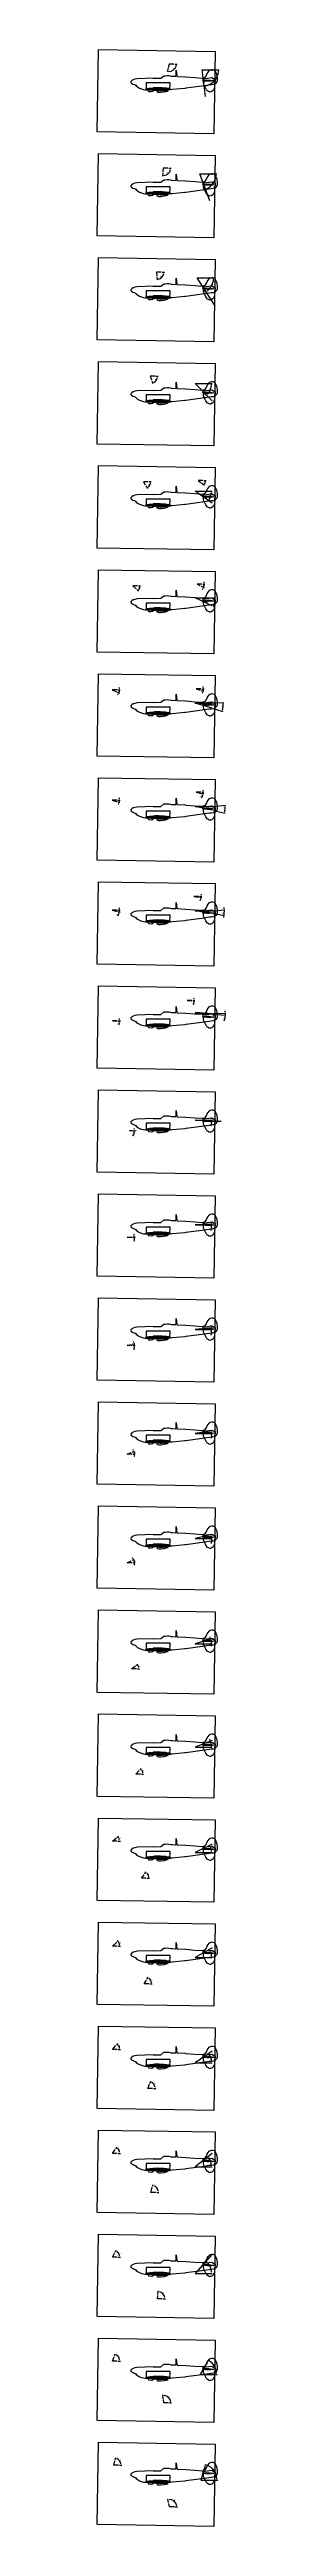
# Model space of a CAD drawing. Header units: centimetres. Extents: x -5325 to 32224, y -11540 to 14619.
# Drawn here: x -5325 to -3967, y -11540 to 14619 of the extents above; entities that cross this region are included whole.
import ezdxf

# ---------------------------------------------------------------- set-up
doc = ezdxf.new("R2010")
doc.units = ezdxf.units.CM
doc.header["$PDMODE"] = 3
doc.header["$PDSIZE"] = -5
doc.layers.get('0').update_dxf_attribs({"color": 10})
doc.styles.get("Standard").update_dxf_attribs({"font": 'ARIALN.TTF', "width": 0.67})
doc.dimstyles.new('ISO-25', dxfattribs={"dimscale": 5, "dimtxt": 2.5, "dimasz": 2.5, "dimexe": 1.25, "dimexo": 2, "dimtad": 1, "dimdsep": 46, "dimtxsty": 'Standard', "dimcen": 2.5, "dimadec": 0, "dimazin": 0, "dimtfac": 1, "dimtmove": 0, "dimatfit": 3, "dimfxl": 1, "dimarcsym": 0})
picture_1 = doc.add_image_def('image7.jpg', size_in_pixel=(2339, 3307))
picture_2 = doc.add_image_def('image8.jpg', size_in_pixel=(2339, 3307))
picture_3 = doc.add_image_def('image9.jpg', size_in_pixel=(2339, 3307))
picture_4 = doc.add_image_def('image10.jpg', size_in_pixel=(2339, 3307))
picture_5 = doc.add_image_def('image11.jpg', size_in_pixel=(2339, 3307))
picture_6 = doc.add_image_def('image12.jpg', size_in_pixel=(2339, 3307))
picture_7 = doc.add_image_def('image13.jpg', size_in_pixel=(2339, 3307))
picture_8 = doc.add_image_def('image14.jpg', size_in_pixel=(2339, 3307))
picture_9 = doc.add_image_def('image15.jpg', size_in_pixel=(2339, 3307))
picture_10 = doc.add_image_def('image16.jpg', size_in_pixel=(2339, 3307))
picture_11 = doc.add_image_def('image17.jpg', size_in_pixel=(2339, 3307))
picture_12 = doc.add_image_def('image18.jpg', size_in_pixel=(2339, 3307))
picture_13 = doc.add_image_def('image19.jpg', size_in_pixel=(2339, 3307))
picture_14 = doc.add_image_def('image20.jpg', size_in_pixel=(2339, 3307))
picture_15 = doc.add_image_def('image21.jpg', size_in_pixel=(2339, 3307))
picture_16 = doc.add_image_def('image22.jpg', size_in_pixel=(2339, 3307))
picture_17 = doc.add_image_def('image23.jpg', size_in_pixel=(2339, 3307))
picture_18 = doc.add_image_def('image24.jpg', size_in_pixel=(2339, 3307))
picture_19 = doc.add_image_def('image25.jpg', size_in_pixel=(2339, 3307))
picture_20 = doc.add_image_def('image26.jpg', size_in_pixel=(2339, 3307))
picture_21 = doc.add_image_def('image27.jpg', size_in_pixel=(2339, 3307))
picture_22 = doc.add_image_def('image28.jpg', size_in_pixel=(2339, 3307))
picture_23 = doc.add_image_def('image29.jpg', size_in_pixel=(2339, 3307))
picture_24 = doc.add_image_def('image30.jpg', size_in_pixel=(2339, 3307))

# ---------------------------------------------------------------- blocks, each defined once
blk = doc.blocks.new('A$C11176508')
at = {"color": 0}
for points in [[(1315, 841), (1315, 841), (1219, 773), (1134, 673), (1039, 424), (947, 273), (840, 133), (716, 39), (587, 0), (447, 2), (307, 64), (193, 178), (114, 334), (55, 505), (20, 674), (0, 865), (0, 1049), (1, 1210), (41, 1317), (124, 1439), (244, 1538), (409, 1598), (614, 1623), (818, 1649), (1067, 1683), (1313, 1721), (1313, 1721)], [(1313, 1721), (1313, 1721), (3280, 1990), (3280, 1990)], [(3280, 774), (3280, 774), (2326, 848), (1541, 904), (1315, 841), (1315, 841)], [(3280, 1990), (3280, 1990), (3411, 2007), (4731, 2129), (4731, 2129)], [(4731, 704), (4731, 704), (4353, 721), (4322, 679), (4303, 67), (4247, 684), (4190, 734), (3307, 772), (3280, 774), (3280, 774)], [(4731, 2129), (4731, 2129), (4954, 2149), (4926, 2137), (4911, 2127), (4901, 2119), (4896, 2107), (4898, 2096), (4906, 2085), (4919, 2075), (4957, 2056), (5009, 2038), (5118, 2014), (5275, 1989), (5437, 1970), (5567, 1958), (5793, 1944), (5956, 1937), (6135, 1932), (6284, 1931), (6564, 1934), (6735, 1943), (6735, 1943)], [(6743, 928), (6737, 928), (5910, 916), (5597, 654), (5554, 664), (5455, 655), (5261, 634), (5068, 642), (4838, 704), (4731, 704), (4731, 704)], [(6737, 928), (6737, 928), (8417, 986), (8646, 1027), (8832, 1087), (8988, 1177), (9081, 1285), (9094, 1324), (9082, 1369), (9008, 1450), (8876, 1535), (8743, 1589), (8652, 1619), (8591, 1633), (8508, 1734), (8380, 1842), (8161, 1962), (7946, 2038), (7752, 2099), (7563, 2131), (7393, 2131), (7243, 2154), (7194, 2155), (7192, 2193), (7254, 2203), (7270, 2276), (7178, 2307), (6950, 2322), (6753, 2290), (6735, 2287), (6734, 2205), (6796, 2201), (6913, 2189), (7072, 2171), (7289, 2137), (7401, 2105), (7451, 2084), (7473, 2059), (7453, 2033), (7340, 1997), (7196, 1977), (7031, 1960), (6735, 1943), (6735, 1943), (6735, 1943)]]:
    blk.add_lwpolyline(points, dxfattribs=at)
blk.add_lwpolyline([(6314, 2228), (6105, 2233), (5952, 2236), (5796, 2234), (5642, 2231), (5478, 2223), (5335, 2213), (5175, 2197), (5175, 2197), (5223, 2313), (5344, 2348), (5596, 2409), (5914, 2447), (6133, 2447), (6288, 2423)], close=True, dxfattribs=at)
blk.add_ellipse((6185, 2082), major_axis=(-1289, 24), ratio=0.1160341, dxfattribs=at)
blk = doc.blocks.new('*D600')
at = {"color": 0, "lineweight": -2}
blk.add_line((-4120, 2182), (-4125, 2148), dxfattribs=at)
for start, end in [(6.1286, 10.2827), (351.6916, 355.8458), (0, 1.9744)]:
    blk.add_arc((-4290, 2207), 172, start, end, dxfattribs=at)
at = {"color": 0}
for points in [[(-4121, 2225), (-4117, 2225), (-4118, 2213)], [(-4116, 2194), (-4120, 2194), (-4118, 2207)]]:
    blk.add_solid(points, dxfattribs=at)
at = {"layer": 'Defpoints', "color": 0}
for p in [(-4290, 2207), (-4290, 2207), (-4118, 2211), (-4111, 2213), (-4111, 2207)]:
    blk.add_point(p, dxfattribs=at)
at = {"color": 0, "insert": (-4113, 2164), "char_height": 12.5, "attachment_point": 5, "rotation": 261.6916}
blk.add_mtext('1.97%%d', dxfattribs=at)
blk = doc.blocks.new('*D603')
at = {"color": 0, "lineweight": -2}
for p, q in [((-4954, 946), (-4926, 954)), ((-4946, 931), (-4923, 931)), ((-4933, 907), (-4940, 886))]:
    blk.add_line(p, q, dxfattribs=at)
for start, end in [(25.3489, 34.6692), (341.3593, 350.6797), (0, 16.0285)]:
    blk.add_arc((-5006, 931), 76.9, start, end, dxfattribs=at)
at = {"color": 0}
for points in [[(-4939, 963), (-4935, 965), (-4932, 952)], [(-4928, 919), (-4932, 919), (-4929, 931)]]:
    blk.add_solid(points, dxfattribs=at)
at = {"layer": 'Defpoints', "color": 0}
for p in [(-5006, 931), (-5006, 931), (-4964, 943), (-4956, 931), (-4931, 945)]:
    blk.add_point(p, dxfattribs=at)
at = {"color": 0, "insert": (-4928, 893), "char_height": 12.5, "attachment_point": 5, "rotation": 251.3593}
blk.add_mtext('16%%d', dxfattribs=at)
blk = doc.blocks.new('*D604')
at = {"color": 0, "lineweight": -2}
for p, q in [((-4946, 2072), (-4923, 2072)), ((-4943, 2081), (-4924, 2084)), ((-4933, 2047), (-4938, 2033))]:
    blk.add_line(p, q, dxfattribs=at)
for start, end in [(17.6693, 26.9896), (341.3593, 350.6797), (0, 8.3489)]:
    blk.add_arc((-5006, 2072), 76.9, start, end, dxfattribs=at)
at = {"color": 0}
for points in [[(-4935, 2095), (-4931, 2096), (-4930, 2083)], [(-4928, 2059), (-4932, 2060), (-4929, 2072)]]:
    blk.add_solid(points, dxfattribs=at)
at = {"layer": 'Defpoints', "color": 0}
for p in [(-5006, 2072), (-5006, 2072), (-4956, 2072), (-4953, 2080), (-4930, 2080)]:
    blk.add_point(p, dxfattribs=at)
at = {"color": 0, "insert": (-4927, 2037), "char_height": 12.5, "attachment_point": 5, "rotation": 251.3593}
blk.add_mtext('8%%d', dxfattribs=at)
blk = doc.blocks.new('*D605')
at = {"color": 0, "lineweight": -2}
for p, q in [((-4935, 3176), (-4951, 3144)), ((-4946, 3200), (-4923, 3200))]:
    blk.add_line(p, q, dxfattribs=at)
for start, end in [(14.1124, 27.325), (333.5749, 346.7875), (0, 0.8999)]:
    blk.add_arc((-4984, 3200), 54.3, start, end, dxfattribs=at)
at = {"color": 0}
for points in [[(-4933, 3213), (-4929, 3213), (-4929, 3201)], [(-4929, 3187), (-4933, 3188), (-4929, 3200)]]:
    blk.add_solid(points, dxfattribs=at)
at = {"layer": 'Defpoints', "color": 0}
for p in [(-4984, 3200), (-4984, 3200), (-4956, 3200), (-4929, 3200), (-4914, 3201)]:
    blk.add_point(p, dxfattribs=at)
at = {"color": 0, "insert": (-4934, 3155), "char_height": 12.5, "attachment_point": 5, "rotation": 243.5749}
blk.add_mtext('0.90%%d', dxfattribs=at)
blk = doc.blocks.new('*D607')
at = {"color": 0, "lineweight": -2}
for p, q in [((-4954, -196), (-4929, -185)), ((-4946, -217), (-4923, -217))]:
    blk.add_line(p, q, dxfattribs=at)
for start, end in [(31.8904, 41.2107), (0, 22.57), (341.3593, 350.6797)]:
    blk.add_arc((-5006, -217), 76.9, start, end, dxfattribs=at)
at = {"color": 0}
for points in [[(-4943, -177), (-4939, -176), (-4935, -188)], [(-4928, -230), (-4932, -229), (-4929, -217)]]:
    blk.add_solid(points, dxfattribs=at)
at = {"layer": 'Defpoints', "color": 0}
for p in [(-5006, -217), (-5006, -217), (-4964, -200), (-4956, -217), (-4930, -207)]:
    blk.add_point(p, dxfattribs=at)
at = {"color": 0, "insert": (-4921, -200), "char_height": 12.5, "attachment_point": 5, "rotation": 281.285}
blk.add_mtext('23%%d', dxfattribs=at)
blk = doc.blocks.new('*D609')
at = {"color": 0, "lineweight": -2}
for p, q in [((-4955, -1336), (-4934, -1324)), ((-4946, -1365), (-4923, -1365))]:
    blk.add_line(p, q, dxfattribs=at)
for start, end in [(39.0257, 48.346), (0, 29.7053), (341.3593, 350.6797)]:
    blk.add_arc((-5006, -1365), 76.9, start, end, dxfattribs=at)
at = {"color": 0}
for points in [[(-4948, -1318), (-4945, -1315), (-4939, -1327)], [(-4928, -1378), (-4932, -1377), (-4929, -1365)]]:
    blk.add_solid(points, dxfattribs=at)
at = {"layer": 'Defpoints', "color": 0}
for p in [(-5006, -1365), (-5006, -1365), (-4964, -1341), (-4956, -1365), (-4930, -1352)]:
    blk.add_point(p, dxfattribs=at)
at = {"color": 0, "insert": (-4923, -1343), "char_height": 12.5, "attachment_point": 5, "rotation": 284.8527}
blk.add_mtext('30%%d', dxfattribs=at)
blk = doc.blocks.new('*D611')
at = {"color": 0, "lineweight": -2}
for p, q in [((-4912, -2445), (-4895, -2432)), ((-4900, -2483), (-4877, -2483))]:
    blk.add_line(p, q, dxfattribs=at)
blk.add_arc((-4960, -2483), 76.9, 9.3203, 28.9681, dxfattribs=at)
at = {"color": 0}
for points in [[(-4891, -2445), (-4895, -2447), (-4900, -2435)], [(-4886, -2471), (-4882, -2471), (-4883, -2483)]]:
    blk.add_solid(points, dxfattribs=at)
at = {"layer": 'Defpoints', "color": 0}
for p in [(-4960, -2483), (-4960, -2483), (-4920, -2452), (-4910, -2483), (-4885, -2466)]:
    blk.add_point(p, dxfattribs=at)
at = {"color": 0, "insert": (-4879, -2455), "char_height": 12.5, "attachment_point": 5, "rotation": 289.1442}
blk.add_mtext('38%%d', dxfattribs=at)
blk = doc.blocks.new('*D613')
at = {"color": 0, "lineweight": -2}
for p, q in [((-4874, -3551), (-4859, -3536)), ((-4857, -3595), (-4834, -3595))]:
    blk.add_line(p, q, dxfattribs=at)
blk.add_arc((-4917, -3595), 76.9, 9.3203, 36.3554, dxfattribs=at)
at = {"color": 0}
for points in [[(-4854, -3548), (-4857, -3551), (-4863, -3540)], [(-4843, -3583), (-4839, -3582), (-4840, -3595)]]:
    blk.add_solid(points, dxfattribs=at)
at = {"layer": 'Defpoints', "color": 0}
for p in [(-4917, -3595), (-4917, -3595), (-4881, -3558), (-4867, -3595), (-4843, -3575)]:
    blk.add_point(p, dxfattribs=at)
at = {"color": 0, "insert": (-4838, -3562), "char_height": 12.5, "attachment_point": 5, "rotation": 292.8379}
blk.add_mtext('46%%d', dxfattribs=at)
blk = doc.blocks.new('*D615')
at = {"color": 0, "lineweight": -2}
for p, q in [((-4823, -4649), (-4807, -4626)), ((-4795, -4694), (-4772, -4694))]:
    blk.add_line(p, q, dxfattribs=at)
blk.add_arc((-4855, -4694), 76.9, 9.3203, 45.3957, dxfattribs=at)
at = {"color": 0}
for points in [[(-4800, -4637), (-4803, -4641), (-4811, -4631)], [(-4782, -4681), (-4777, -4681), (-4778, -4694)]]:
    blk.add_solid(points, dxfattribs=at)
at = {"layer": 'Defpoints', "color": 0}
for p in [(-4855, -4694), (-4855, -4694), (-4829, -4657), (-4805, -4694), (-4782, -4670)]:
    blk.add_point(p, dxfattribs=at)
at = {"color": 0, "insert": (-4779, -4654), "char_height": 12.5, "attachment_point": 5, "rotation": 297.358}
blk.add_mtext('55%%d', dxfattribs=at)
blk = doc.blocks.new('*D617')
at = {"color": 0, "lineweight": -2}
for p, q in [((-4800, -5761), (-4787, -5738)), ((-4767, -5811), (-4744, -5811))]:
    blk.add_line(p, q, dxfattribs=at)
blk.add_arc((-4827, -5811), 76.9, 9.3203, 52.0467, dxfattribs=at)
at = {"color": 0}
for points in [[(-4779, -5749), (-4781, -5752), (-4790, -5744)], [(-4753, -5799), (-4749, -5799), (-4750, -5811)]]:
    blk.add_solid(points, dxfattribs=at)
at = {"layer": 'Defpoints', "color": 0}
for p in [(-4827, -5811), (-4827, -5811), (-4805, -5770), (-4777, -5811), (-4755, -5784)]:
    blk.add_point(p, dxfattribs=at)
at = {"color": 0, "insert": (-4753, -5767), "char_height": 12.5, "attachment_point": 5, "rotation": 300.6835}
blk.add_mtext('61%%d', dxfattribs=at)
blk = doc.blocks.new('*D619')
at = {"color": 0, "lineweight": -2}
for p, q in [((-4768, -6861), (-4759, -6837)), ((-4729, -6914), (-4706, -6914))]:
    blk.add_line(p, q, dxfattribs=at)
blk.add_arc((-4789, -6914), 76.9, 9.3203, 59.1488, dxfattribs=at)
at = {"color": 0}
for points in [[(-4749, -6847), (-4751, -6850), (-4761, -6843)], [(-4716, -6902), (-4711, -6902), (-4712, -6914)]]:
    blk.add_solid(points, dxfattribs=at)
at = {"layer": 'Defpoints', "color": 0}
for p in [(-4789, -6914), (-4789, -6914), (-4772, -6870), (-4739, -6914), (-4718, -6885)]:
    blk.add_point(p, dxfattribs=at)
at = {"color": 0, "insert": (-4718, -6866), "char_height": 12.5, "attachment_point": 5, "rotation": 304.2346}
blk.add_mtext('68%%d', dxfattribs=at)
blk = doc.blocks.new('*D621')
at = {"color": 0, "lineweight": -2}
for p, q in [((-4741, -7946), (-4738, -7932)), ((-4696, -8013), (-4673, -8013))]:
    blk.add_line(p, q, dxfattribs=at)
blk.add_arc((-4756, -8013), 76.9, 9.3203, 68.036, dxfattribs=at)
at = {"color": 0}
for points in [[(-4727, -7940), (-4728, -7944), (-4739, -7938)], [(-4682, -8001), (-4678, -8000), (-4679, -8013)]]:
    blk.add_solid(points, dxfattribs=at)
at = {"layer": 'Defpoints', "color": 0}
for p in [(-4756, -8013), (-4756, -8013), (-4744, -7956), (-4706, -8013), (-4687, -7980)]:
    blk.add_point(p, dxfattribs=at)
at = {"color": 0, "insert": (-4689, -7959), "char_height": 12.5, "attachment_point": 5, "rotation": 308.6782}
blk.add_mtext('77%%d', dxfattribs=at)
blk = doc.blocks.new('*D623')
at = {"color": 0, "lineweight": -2}
for p, q in [((-4683, -9092), (-4680, -9053)), ((-4628, -9136), (-4605, -9136))]:
    blk.add_line(p, q, dxfattribs=at)
blk.add_arc((-4688, -9136), 76.9, 9.3203, 75.1798, dxfattribs=at)
at = {"color": 0}
for points in [[(-4668, -9060), (-4668, -9064), (-4680, -9060)], [(-4614, -9124), (-4610, -9124), (-4611, -9136)]]:
    blk.add_solid(points, dxfattribs=at)
at = {"layer": 'Defpoints', "color": 0}
for p in [(-4688, -9136), (-4688, -9136), (-4684, -9102), (-4638, -9136), (-4620, -9100)]:
    blk.add_point(p, dxfattribs=at)
at = {"color": 0, "insert": (-4624, -9078), "char_height": 12.5, "attachment_point": 5, "rotation": 312.2501}
blk.add_mtext('85%%d', dxfattribs=at)
blk = doc.blocks.new('*D624')
at = {"color": 0, "lineweight": -2}
for p, q in [((-5131, -8640), (-5122, -8623)), ((-5102, -8696), (-5079, -8696))]:
    blk.add_line(p, q, dxfattribs=at)
blk.add_arc((-5162, -8696), 76.9, 9.3203, 51.4873, dxfattribs=at)
at = {"color": 0}
for points in [[(-5113, -8634), (-5115, -8637), (-5125, -8628)], [(-5088, -8683), (-5084, -8683), (-5085, -8696)]]:
    blk.add_solid(points, dxfattribs=at)
at = {"layer": 'Defpoints', "color": 0}
for p in [(-5162, -8696), (-5162, -8696), (-5136, -8649), (-5112, -8696), (-5090, -8669)]:
    blk.add_point(p, dxfattribs=at)
at = {"color": 0, "insert": (-5088, -8652), "char_height": 12.5, "attachment_point": 5, "rotation": 300.4038}
blk.add_mtext('61%%d', dxfattribs=at)
blk = doc.blocks.new('*D625')
at = {"color": 0, "lineweight": -2}
for p, q in [((-5126, -7552), (-5113, -7533)), ((-5102, -7600), (-5079, -7600))]:
    blk.add_line(p, q, dxfattribs=at)
blk.add_arc((-5162, -7600), 76.9, 9.3203, 44.0195, dxfattribs=at)
at = {"color": 0}
for points in [[(-5105, -7545), (-5108, -7548), (-5116, -7538)], [(-5088, -7588), (-5084, -7587), (-5085, -7600)]]:
    blk.add_solid(points, dxfattribs=at)
at = {"layer": 'Defpoints', "color": 0}
for p in [(-5132, -7560), (-5089, -7577), (-5162, -7600), (-5162, -7600), (-5112, -7600)]:
    blk.add_point(p, dxfattribs=at)
at = {"color": 0, "insert": (-5085, -7561), "char_height": 12.5, "attachment_point": 5, "rotation": 296.6699}
blk.add_mtext('53%%d', dxfattribs=at)
blk = doc.blocks.new('*D626')
at = {"color": 0, "lineweight": -2}
for p, q in [((-5119, -6454), (-5107, -6441)), ((-5102, -6504), (-5078, -6504))]:
    blk.add_line(p, q, dxfattribs=at)
blk.add_arc((-5162, -6504), 76.9, 9.3203, 40.0632, dxfattribs=at)
at = {"color": 0}
for points in [[(-5101, -6453), (-5104, -6456), (-5111, -6445)], [(-5088, -6492), (-5084, -6491), (-5085, -6504)]]:
    blk.add_solid(points, dxfattribs=at)
at = {"layer": 'Defpoints', "color": 0}
for p in [(-5162, -6504), (-5162, -6504), (-5126, -6462), (-5112, -6504), (-5088, -6482)]:
    blk.add_point(p, dxfattribs=at)
at = {"color": 0, "insert": (-5083, -6468), "char_height": 12.5, "attachment_point": 5, "rotation": 294.6918}
blk.add_mtext('49%%d', dxfattribs=at)
blk = doc.blocks.new('*D627')
at = {"color": 0, "lineweight": -2}
for p, q in [((-5110, -5361), (-5103, -5353)), ((-5102, -5412), (-5079, -5412))]:
    blk.add_line(p, q, dxfattribs=at)
blk.add_arc((-5162, -5412), 76.9, 9.3203, 35.4927, dxfattribs=at)
at = {"color": 0}
for points in [[(-5098, -5366), (-5101, -5369), (-5107, -5358)], [(-5088, -5400), (-5084, -5399), (-5085, -5412)]]:
    blk.add_solid(points, dxfattribs=at)
at = {"layer": 'Defpoints', "color": 0}
for p in [(-5162, -5412), (-5162, -5412), (-5117, -5368), (-5112, -5412), (-5088, -5392)]:
    blk.add_point(p, dxfattribs=at)
at = {"color": 0, "insert": (-5082, -5379), "char_height": 12.5, "attachment_point": 5, "rotation": 292.4065}
blk.add_mtext('45%%d', dxfattribs=at)
blk = doc.blocks.new('*D628')
at = {"color": 0, "lineweight": -2}
for p, q in [((-5113, -4262), (-5098, -4249)), ((-5102, -4303), (-5079, -4303))]:
    blk.add_line(p, q, dxfattribs=at)
blk.add_arc((-5162, -4303), 76.9, 9.3203, 30.4966, dxfattribs=at)
at = {"color": 0}
for points in [[(-5094, -4262), (-5098, -4265), (-5103, -4253)], [(-5088, -4290), (-5084, -4290), (-5085, -4303)]]:
    blk.add_solid(points, dxfattribs=at)
at = {"layer": 'Defpoints', "color": 0}
for p in [(-5162, -4303), (-5162, -4303), (-5121, -4268), (-5112, -4303), (-5087, -4285)]:
    blk.add_point(p, dxfattribs=at)
at = {"color": 0, "insert": (-5081, -4273), "char_height": 12.5, "attachment_point": 5, "rotation": 289.9085}
blk.add_mtext('40%%d', dxfattribs=at)
blk = doc.blocks.new('*D630')
at = {"color": 0, "lineweight": -2}
for p, q in [((-4627, -10191), (-4630, -10152)), ((-4563, -10235), (-4539, -10235))]:
    blk.add_line(p, q, dxfattribs=at)
blk.add_arc((-4622, -10235), 76.9, 9.3203, 86.1265, dxfattribs=at)
at = {"color": 0}
for points in [[(-4617, -10156), (-4617, -10160), (-4630, -10158)], [(-4549, -10223), (-4544, -10222), (-4546, -10235)]]:
    blk.add_solid(points, dxfattribs=at)
at = {"layer": 'Defpoints', "color": 0}
for p in [(-4626, -10201), (-4557, -10194), (-4622, -10235), (-4622, -10235), (-4573, -10235)]:
    blk.add_point(p, dxfattribs=at)
at = {"color": 0, "insert": (-4564, -10171), "char_height": 12.5, "attachment_point": 5, "rotation": 317.7234}
blk.add_mtext('95%%d', dxfattribs=at)
blk = doc.blocks.new('*D631')
at = {"color": 0, "lineweight": -2}
for p, q in [((-5140, -9738), (-5132, -9717)), ((-5102, -9794), (-5079, -9794))]:
    blk.add_line(p, q, dxfattribs=at)
blk.add_arc((-5162, -9794), 76.9, 9.3203, 59.34, dxfattribs=at)
at = {"color": 0}
for points in [[(-5122, -9726), (-5124, -9730), (-5134, -9723)], [(-5088, -9782), (-5084, -9782), (-5085, -9794)]]:
    blk.add_solid(points, dxfattribs=at)
at = {"layer": 'Defpoints', "color": 0}
for p in [(-5162, -9794), (-5162, -9794), (-5144, -9747), (-5112, -9794), (-5091, -9764)]:
    blk.add_point(p, dxfattribs=at)
at = {"color": 0, "insert": (-5091, -9746), "char_height": 12.5, "attachment_point": 5, "rotation": 304.3302}
blk.add_mtext('69%%d', dxfattribs=at)
blk = doc.blocks.new('*D633')
at = {"color": 0, "lineweight": -2}
for p, q in [((-4571, -11289), (-4580, -11253)), ((-4500, -11334), (-4477, -11334))]:
    blk.add_line(p, q, dxfattribs=at)
blk.add_arc((-4560, -11334), 76.9, 9.3203, 94.8019, dxfattribs=at)
at = {"color": 0}
for points in [[(-4566, -11255), (-4566, -11259), (-4578, -11259)], [(-4486, -11321), (-4482, -11321), (-4483, -11334)]]:
    blk.add_solid(points, dxfattribs=at)
at = {"layer": 'Defpoints', "color": 0}
for p in [(-4568, -11299), (-4560, -11334), (-4560, -11334), (-4510, -11334), (-4496, -11290)]:
    blk.add_point(p, dxfattribs=at)
at = {"color": 0, "insert": (-4507, -11265), "char_height": 12.5, "attachment_point": 5, "rotation": 322.0611}
blk.add_mtext('104%%d', dxfattribs=at)
blk = doc.blocks.new('*D634')
at = {"color": 0, "lineweight": -2}
for p, q in [((-5134, -10836), (-5128, -10812)), ((-5088, -10893), (-5065, -10893))]:
    blk.add_line(p, q, dxfattribs=at)
blk.add_arc((-5148, -10893), 76.9, 9.3203, 66.6296, dxfattribs=at)
at = {"color": 0}
for points in [[(-5117, -10820), (-5118, -10824), (-5129, -10818)], [(-5074, -10881), (-5070, -10880), (-5071, -10893)]]:
    blk.add_solid(points, dxfattribs=at)
at = {"layer": 'Defpoints', "color": 0}
for p in [(-5148, -10893), (-5148, -10893), (-5136, -10846), (-5098, -10893), (-5078, -10860)]:
    blk.add_point(p, dxfattribs=at)
at = {"color": 0, "insert": (-5080, -10840), "char_height": 12.5, "attachment_point": 5, "rotation": 307.975}
blk.add_mtext('76%%d', dxfattribs=at)
blk = doc.blocks.new('*D636')
at = {"color": 0, "lineweight": -2}
for p, q in [((-4317, 4576), (-4293, 4576)), ((-4316, 4571), (-4294, 4569)), ((-4306, 4545), (-4312, 4531))]:
    blk.add_line(p, q, dxfattribs=at)
for start, end in [(336.5243, 345.8446), (9.3203, 18.6407), (355.165, 0)]:
    blk.add_arc((-4377, 4576), 76.9, start, end, dxfattribs=at)
at = {"color": 0}
for points in [[(-4300, 4557), (-4304, 4558), (-4300, 4570)], [(-4303, 4588), (-4299, 4589), (-4300, 4576)]]:
    blk.add_solid(points, dxfattribs=at)
at = {"layer": 'Defpoints', "color": 0}
for p in [(-4377, 4576), (-4377, 4576), (-4327, 4576), (-4326, 4572), (-4300, 4574)]:
    blk.add_point(p, dxfattribs=at)
at = {"color": 0, "insert": (-4318, 4542), "char_height": 12.5, "attachment_point": 5, "rotation": 66.5243}
blk.add_mtext('5%%d', dxfattribs=at)
blk = doc.blocks.new('*D637')
at = {"color": 0, "lineweight": -2}
for p, q in [((-5103, 4356), (-5080, 4353)), ((-5102, 4362), (-5079, 4362)), ((-5093, 4330), (-5099, 4315))]:
    blk.add_line(p, q, dxfattribs=at)
for start, end in [(335.0819, 344.4023), (9.3203, 18.6407), (353.7226, 0)]:
    blk.add_arc((-5162, 4362), 76.9, start, end, dxfattribs=at)
at = {"color": 0}
for points in [[(-5086, 4341), (-5090, 4342), (-5086, 4354)], [(-5088, 4374), (-5084, 4375), (-5085, 4362)]]:
    blk.add_solid(points, dxfattribs=at)
at = {"layer": 'Defpoints', "color": 0}
for p in [(-5162, 4362), (-5162, 4362), (-5113, 4357), (-5112, 4362), (-5085, 4359)]:
    blk.add_point(p, dxfattribs=at)
at = {"color": 0, "insert": (-5104, 4326), "char_height": 12.5, "attachment_point": 5, "rotation": 65.0819}
blk.add_mtext('6%%d', dxfattribs=at)
blk = doc.blocks.new('*D639')
at = {"color": 0, "lineweight": -2}
for p, q in [((-4245, 5667), (-4221, 5664)), ((-4244, 5675), (-4221, 5675)), ((-4235, 5641), (-4242, 5627))]:
    blk.add_line(p, q, dxfattribs=at)
for start, end in [(333.2841, 342.6045), (9.3203, 18.6407), (351.9248, 0)]:
    blk.add_arc((-4304, 5675), 76.9, start, end, dxfattribs=at)
at = {"color": 0}
for points in [[(-4228, 5652), (-4232, 5653), (-4228, 5665)], [(-4230, 5688), (-4226, 5688), (-4227, 5675)]]:
    blk.add_solid(points, dxfattribs=at)
at = {"layer": 'Defpoints', "color": 0}
for p in [(-4304, 5675), (-4304, 5675), (-4254, 5675), (-4254, 5668), (-4227, 5672)]:
    blk.add_point(p, dxfattribs=at)
at = {"color": 0, "insert": (-4247, 5638), "char_height": 12.5, "attachment_point": 5, "rotation": 63.2841}
blk.add_mtext('8%%d', dxfattribs=at)
blk = doc.blocks.new('*D640')
at = {"color": 0, "lineweight": -2}
for p, q in [((-5104, 5528), (-5080, 5528)), ((-5101, 5513), (-5082, 5509)), ((-5098, 5488), (-5110, 5469))]:
    blk.add_line(p, q, dxfattribs=at)
for start, end in [(328.2795, 337.5998), (9.3203, 18.6407), (346.9201, 0)]:
    blk.add_arc((-5164, 5528), 76.9, start, end, dxfattribs=at)
at = {"color": 0}
for points in [[(-5090, 5498), (-5094, 5499), (-5089, 5511)], [(-5090, 5540), (-5086, 5541), (-5087, 5528)]]:
    blk.add_solid(points, dxfattribs=at)
at = {"layer": 'Defpoints', "color": 0}
for p in [(-5164, 5528), (-5164, 5528), (-5114, 5528), (-5111, 5516), (-5087, 5522)]:
    blk.add_point(p, dxfattribs=at)
at = {"color": 0, "insert": (-5112, 5483), "char_height": 12.5, "attachment_point": 5, "rotation": 58.2795}
blk.add_mtext('13%%d', dxfattribs=at)
blk = doc.blocks.new('*D642')
at = {"color": 0, "lineweight": -2}
for p, q in [((-4216, 6735), (-4227, 6716)), ((-4222, 6774), (-4199, 6774)), ((-4220, 6761), (-4201, 6757))]:
    blk.add_line(p, q, dxfattribs=at)
for start, end in [(329.5655, 338.8858), (9.3203, 18.6407), (348.2062, 0)]:
    blk.add_arc((-4282, 6774), 76.9, start, end, dxfattribs=at)
at = {"color": 0}
for points in [[(-4209, 6746), (-4213, 6747), (-4207, 6758)], [(-4208, 6786), (-4204, 6787), (-4205, 6774)]]:
    blk.add_solid(points, dxfattribs=at)
at = {"layer": 'Defpoints', "color": 0}
for p in [(-4282, 6774), (-4282, 6774), (-4232, 6774), (-4229, 6763), (-4206, 6769)]:
    blk.add_point(p, dxfattribs=at)
at = {"color": 0, "insert": (-4230, 6730), "char_height": 12.5, "attachment_point": 5, "rotation": 59.5655}
blk.add_mtext('12%%d', dxfattribs=at)
blk = doc.blocks.new('*D643')
at = {"color": 0, "lineweight": -2}
for p, q in [((-5104, 6692), (-5080, 6692)), ((-5101, 6671), (-5085, 6665))]:
    blk.add_line(p, q, dxfattribs=at)
for start, end in [(322.2417, 331.562), (9.3203, 18.6407), (340.8823, 0)]:
    blk.add_arc((-5164, 6692), 76.9, start, end, dxfattribs=at)
at = {"color": 0}
for points in [[(-5094, 6655), (-5098, 6657), (-5091, 6667)], [(-5090, 6705), (-5086, 6705), (-5087, 6692)]]:
    blk.add_solid(points, dxfattribs=at)
at = {"layer": 'Defpoints', "color": 0}
for p in [(-5164, 6692), (-5164, 6692), (-5114, 6692), (-5111, 6674), (-5088, 6676)]:
    blk.add_point(p, dxfattribs=at)
at = {"color": 0, "insert": (-5097, 6681), "char_height": 12.5, "attachment_point": 5, "rotation": 80.4412}
blk.add_mtext('19%%d', dxfattribs=at)
blk = doc.blocks.new('*D645')
at = {"color": 0, "lineweight": -2}
for p, q in [((-4227, 7850), (-4201, 7842)), ((-4221, 7866), (-4198, 7866))]:
    blk.add_line(p, q, dxfattribs=at)
for start, end in [(9.3203, 18.6407), (342.9762, 0), (324.3356, 333.6559)]:
    blk.add_arc((-4281, 7866), 76.9, start, end, dxfattribs=at)
at = {"color": 0}
for points in [[(-4207, 7878), (-4203, 7879), (-4204, 7866)], [(-4210, 7831), (-4214, 7833), (-4207, 7843)]]:
    blk.add_solid(points, dxfattribs=at)
at = {"layer": 'Defpoints', "color": 0}
for p in [(-4281, 7866), (-4281, 7866), (-4237, 7852), (-4231, 7866), (-4205, 7851)]:
    blk.add_point(p, dxfattribs=at)
at = {"color": 0, "insert": (-4214, 7856), "char_height": 12.5, "attachment_point": 5, "rotation": 81.4881}
blk.add_mtext('17%%d', dxfattribs=at)
blk = doc.blocks.new('*D646')
at = {"color": 0, "lineweight": -2}
for p, q in [((-5104, 7857), (-5080, 7857)), ((-5111, 7832), (-5089, 7821))]:
    blk.add_line(p, q, dxfattribs=at)
for start, end in [(334.1964, 0), (9.3203, 18.6407), (315.5558, 324.8761)]:
    blk.add_arc((-5164, 7857), 76.9, start, end, dxfattribs=at)
at = {"color": 0}
for points in [[(-5090, 7870), (-5086, 7870), (-5087, 7857)], [(-5099, 7812), (-5102, 7814), (-5094, 7824)]]:
    blk.add_solid(points, dxfattribs=at)
at = {"layer": 'Defpoints', "color": 0}
for p in [(-5164, 7857), (-5164, 7857), (-5114, 7857), (-5120, 7837), (-5090, 7835)]:
    blk.add_point(p, dxfattribs=at)
at = {"color": 0, "insert": (-5098, 7842), "char_height": 12.5, "attachment_point": 5, "rotation": 77.0982}
blk.add_mtext('26%%d', dxfattribs=at)
blk = doc.blocks.new('*D648')
at = {"color": 0, "lineweight": -2}
for p, q in [((-4233, 8953), (-4196, 8936)), ((-4212, 8971), (-4189, 8971))]:
    blk.add_line(p, q, dxfattribs=at)
for start, end in [(316.7519, 326.0722), (335.3925, 0), (9.3203, 18.6407)]:
    blk.add_arc((-4272, 8971), 76.9, start, end, dxfattribs=at)
at = {"color": 0}
for points in [[(-4206, 8927), (-4210, 8929), (-4202, 8939)], [(-4198, 8983), (-4194, 8983), (-4195, 8971)]]:
    blk.add_solid(points, dxfattribs=at)
at = {"layer": 'Defpoints', "color": 0}
for p in [(-4272, 8971), (-4272, 8971), (-4242, 8957), (-4222, 8971), (-4198, 8949)]:
    blk.add_point(p, dxfattribs=at)
at = {"color": 0, "insert": (-4206, 8956), "char_height": 12.5, "attachment_point": 5, "rotation": 77.6963}
blk.add_mtext('25%%d', dxfattribs=at)
blk = doc.blocks.new('*D649')
at = {"color": 0, "lineweight": -2}
for p, q in [((-4905, 8916), (-4888, 8900)), ((-4889, 8956), (-4866, 8956))]:
    blk.add_line(p, q, dxfattribs=at)
blk.add_arc((-4949, 8956), 76.9, 326.7612, 350.6797, dxfattribs=at)
at = {"color": 0}
for points in [[(-4886, 8915), (-4883, 8913), (-4892, 8904)], [(-4871, 8943), (-4875, 8944), (-4872, 8956)]]:
    blk.add_solid(points, dxfattribs=at)
at = {"layer": 'Defpoints', "color": 0}
for p in [(-4949, 8956), (-4949, 8956), (-4912, 8922), (-4899, 8956), (-4881, 8920)]:
    blk.add_point(p, dxfattribs=at)
at = {"color": 0, "insert": (-4886, 8932), "char_height": 12.5, "attachment_point": 5, "rotation": 68.7204}
blk.add_mtext('43%%d', dxfattribs=at)
blk = doc.blocks.new('*D651')
at = {"color": 0, "lineweight": -2}
for p, q in [((-4223, 10042), (-4192, 10019)), ((-4199, 10068), (-4176, 10068))]:
    blk.add_line(p, q, dxfattribs=at)
blk.add_arc((-4259, 10068), 76.9, 332.6694, 350.6797, dxfattribs=at)
at = {"color": 0}
for points in [[(-4192, 10034), (-4189, 10032), (-4197, 10023)], [(-4181, 10056), (-4185, 10056), (-4182, 10068)]]:
    blk.add_solid(points, dxfattribs=at)
at = {"layer": 'Defpoints', "color": 0}
for p in [(-4259, 10068), (-4259, 10068), (-4231, 10048), (-4209, 10068), (-4189, 10037)]:
    blk.add_point(p, dxfattribs=at)
at = {"color": 0, "insert": (-4195, 10047), "char_height": 12.5, "attachment_point": 5, "rotation": 71.6745}
blk.add_mtext('37%%d', dxfattribs=at)
blk = doc.blocks.new('*D652')
at = {"color": 0, "lineweight": -2}
for p, q in [((-4811, 10012), (-4794, 9983)), ((-4776, 10055), (-4753, 10055))]:
    blk.add_line(p, q, dxfattribs=at)
blk.add_arc((-4836, 10055), 76.9, 310.0633, 350.6797, dxfattribs=at)
at = {"color": 0}
for points in [[(-4788, 9998), (-4785, 9994), (-4797, 9989)], [(-4758, 10042), (-4762, 10042), (-4759, 10055)]]:
    blk.add_solid(points, dxfattribs=at)
at = {"layer": 'Defpoints', "color": 0}
for p in [(-4836, 10055), (-4836, 10055), (-4816, 10020), (-4786, 10055), (-4777, 10006)]:
    blk.add_point(p, dxfattribs=at)
at = {"color": 0, "insert": (-4777, 10021), "char_height": 12.5, "attachment_point": 5, "rotation": 60.3715}
blk.add_mtext('59%%d', dxfattribs=at)
blk = doc.blocks.new('*D663')
at = {"color": 0, "lineweight": -2}
for p, q in [((-4748, 11121), (-4738, 11090)), ((-4704, 11169), (-4680, 11169))]:
    blk.add_line(p, q, dxfattribs=at)
blk.add_arc((-4764, 11169), 76.9, 297.4341, 350.6797, dxfattribs=at)
at = {"color": 0}
for points in [[(-4729, 11102), (-4727, 11099), (-4740, 11096)], [(-4686, 11156), (-4690, 11156), (-4687, 11169)]]:
    blk.add_solid(points, dxfattribs=at)
at = {"layer": 'Defpoints', "color": 0}
for p in [(-4764, 11169), (-4764, 11169), (-4751, 11131), (-4714, 11169), (-4712, 11112)]:
    blk.add_point(p, dxfattribs=at)
at = {"color": 0, "insert": (-4709, 11129), "char_height": 12.5, "attachment_point": 5, "rotation": 54.0569}
blk.add_mtext('72%%d', dxfattribs=at)
blk = doc.blocks.new('*D666')
at = {"color": 0, "lineweight": -2}
for p, q in [((-4694, 12220), (-4691, 12185)), ((-4638, 12267), (-4615, 12267))]:
    blk.add_line(p, q, dxfattribs=at)
blk.add_arc((-4698, 12267), 76.9, 283.9208, 350.6797, dxfattribs=at)
at = {"color": 0}
for points in [[(-4680, 12195), (-4679, 12191), (-4692, 12191)], [(-4620, 12255), (-4624, 12255), (-4621, 12267)]]:
    blk.add_solid(points, dxfattribs=at)
at = {"layer": 'Defpoints', "color": 0}
for p in [(-4698, 12267), (-4698, 12267), (-4695, 12230), (-4656, 12203), (-4648, 12267)]:
    blk.add_point(p, dxfattribs=at)
at = {"color": 0, "insert": (-4648, 12222), "char_height": 12.5, "attachment_point": 5, "rotation": 47.3002}
blk.add_mtext('85%%d', dxfattribs=at)
blk = doc.blocks.new('*D669')
at = {"color": 0, "lineweight": -2}
for p, q in [((-4567, 13366), (-4544, 13366)), ((-4632, 13318), (-4635, 13283))]:
    blk.add_line(p, q, dxfattribs=at)
blk.add_arc((-4627, 13366), 76.9, 273.8038, 350.6797, dxfattribs=at)
at = {"color": 0}
for points in [[(-4549, 13353), (-4553, 13354), (-4550, 13366)], [(-4622, 13291), (-4622, 13287), (-4635, 13290)]]:
    blk.add_solid(points, dxfattribs=at)
at = {"layer": 'Defpoints', "color": 0}
for p in [(-4627, 13366), (-4627, 13366), (-4577, 13366), (-4631, 13328), (-4593, 13297)]:
    blk.add_point(p, dxfattribs=at)
at = {"color": 0, "insert": (-4582, 13316), "char_height": 12.5, "attachment_point": 5, "rotation": 42.2418}
blk.add_mtext('96%%d', dxfattribs=at)
blk = doc.blocks.new('*D672')
at = {"color": 0, "lineweight": -2}
for p, q in [((-4577, 14417), (-4586, 14384)), ((-4505, 14465), (-4481, 14465))]:
    blk.add_line(p, q, dxfattribs=at)
blk.add_arc((-4565, 14465), 76.9, 264.5141, 350.6797, dxfattribs=at)
at = {"color": 0}
for points in [[(-4572, 14390), (-4572, 14386), (-4584, 14390)], [(-4487, 14452), (-4491, 14452), (-4488, 14465)]]:
    blk.add_solid(points, dxfattribs=at)
at = {"layer": 'Defpoints', "color": 0}
for p in [(-4575, 14427), (-4565, 14465), (-4565, 14465), (-4538, 14393), (-4515, 14465)]:
    blk.add_point(p, dxfattribs=at)
at = {"color": 0, "insert": (-4523, 14411), "char_height": 12.5, "attachment_point": 5, "rotation": 37.5969}
blk.add_mtext('105%%d', dxfattribs=at)
blk = doc.blocks.new('*D686')
at = {"color": 0, "lineweight": -2}
blk.add_line((-4120, 3284), (-4126, 3252), dxfattribs=at)
for start, end in [(4.1542, 8.3084), (350.2776, 354.4318), (358.586, 0)]:
    blk.add_arc((-4290, 3313), 172, start, end, dxfattribs=at)
at = {"color": 0}
for points in [[(-4117, 3296), (-4121, 3296), (-4118, 3309)], [(-4120, 3325), (-4116, 3325), (-4118, 3313)]]:
    blk.add_solid(points, dxfattribs=at)
at = {"layer": 'Defpoints', "color": 0}
for p in [(-4290, 3313), (-4290, 3313), (-4118, 3311), (-4111, 3313), (-4111, 3308)]:
    blk.add_point(p, dxfattribs=at)
at = {"color": 0, "insert": (-4132, 3269), "char_height": 12.5, "attachment_point": 5, "rotation": 80.2776}
blk.add_mtext('1.41%%d', dxfattribs=at)
blk = doc.blocks.new('*D687')
at = {"color": 0, "lineweight": -2}
for p, q in [((-4101, 4437), (-3967, 4440)), ((-4101, 4432), (-3967, 4420)), ((-3978, 4396), (-3986, 4361))]:
    blk.add_line(p, q, dxfattribs=at)
for start, end in [(5.2651, 9.4193), (346.3787, 350.5329), (354.6871, 1.1109)]:
    blk.add_arc((-4145, 4437), 172, start, end, dxfattribs=at)
at = {"color": 0}
for points in [[(-3976, 4452), (-3971, 4453), (-3973, 4440)], [(-3973, 4408), (-3977, 4409), (-3974, 4421)]]:
    blk.add_solid(points, dxfattribs=at)
at = {"layer": 'Defpoints', "color": 0}
for p in [(-4290, 4450), (-4290, 4434), (-4111, 4437), (-4111, 4433), (-3973, 4434)]:
    blk.add_point(p, dxfattribs=at)
at = {"color": 0, "insert": (-3991, 4381), "char_height": 12.5, "attachment_point": 5, "rotation": 76.3787}
blk.add_mtext('6.42%%d', dxfattribs=at)
blk = doc.blocks.new('*D688')
at = {"color": 0, "lineweight": -2}
for p, q in [((-4101, 5524), (-3979, 5532)), ((-4101, 5493), (-3981, 5474))]:
    blk.add_line(p, q, dxfattribs=at)
for start, end in [(6.9485, 9.8127), (351.0393, 4.0843), (345.3108, 348.1751)]:
    blk.add_arc((-4234, 5514), 250, start, end, dxfattribs=at)
at = {"color": 0}
for points in [[(-3988, 5544), (-3984, 5545), (-3985, 5532)], [(-3988, 5463), (-3992, 5463), (-3987, 5475)]]:
    blk.add_solid(points, dxfattribs=at)
at = {"layer": 'Defpoints', "color": 0}
for p in [(-4290, 5523), (-4290, 5510), (-4111, 5523), (-4111, 5495), (-3985, 5494)]:
    blk.add_point(p, dxfattribs=at)
at = {"color": 0, "insert": (-3994, 5504), "char_height": 12.5, "attachment_point": 5, "rotation": 87.5618}
blk.add_mtext('13.04%%d', dxfattribs=at)
blk = doc.blocks.new('*D689')
at = {"color": 0, "lineweight": -2}
for p, q in [((-4101, 6626), (-3971, 6638)), ((-4101, 6582), (-3977, 6554))]:
    blk.add_line(p, q, dxfattribs=at)
blk.add_arc((-4239, 6613), 263, 349.8994, 2.4586, dxfattribs=at)
at = {"color": 0}
for points in [[(-3983, 6568), (-3978, 6567), (-3983, 6555)], [(-3975, 6625), (-3979, 6625), (-3978, 6637)]]:
    blk.add_solid(points, dxfattribs=at)
at = {"layer": 'Defpoints', "color": 0}
for p in [(-4290, 6625), (-4290, 6609), (-4111, 6625), (-4111, 6584), (-3978, 6582)]:
    blk.add_point(p, dxfattribs=at)
at = {"color": 0, "insert": (-3986, 6597), "char_height": 12.5, "attachment_point": 5, "rotation": 86.179}
blk.add_mtext('18.01%%d', dxfattribs=at)
blk = doc.blocks.new('*D690')
at = {"color": 0, "lineweight": -2}
for p, q in [((-4101, 7718), (-3989, 7724)), ((-4101, 7659), (-4001, 7628))]:
    blk.add_line(p, q, dxfattribs=at)
blk.add_arc((-4264, 7709), 269, 345.668, 0.4039, dxfattribs=at)
at = {"color": 0}
for points in [[(-4005, 7643), (-4001, 7642), (-4007, 7630)], [(-3993, 7711), (-3997, 7711), (-3995, 7723)]]:
    blk.add_solid(points, dxfattribs=at)
at = {"layer": 'Defpoints', "color": 0}
for p in [(-4290, 7717), (-4290, 7707), (-4111, 7717), (-4111, 7662), (-3999, 7661)]:
    blk.add_point(p, dxfattribs=at)
at = {"color": 0, "insert": (-4006, 7677), "char_height": 12.5, "attachment_point": 5, "rotation": 83.036}
blk.add_mtext('20.07%%d', dxfattribs=at)
blk = doc.blocks.new('*D691')
at = {"color": 0, "lineweight": -2}
for p, q in [((-4102, 8739), (-4093, 8735)), ((-4101, 8828), (-4077, 8831))]:
    blk.add_line(p, q, dxfattribs=at)
blk.add_arc((-4254, 8810), 172, 339.0783, 2.5095, dxfattribs=at)
at = {"color": 0}
for points in [[(-4095, 8750), (-4091, 8748), (-4098, 8737)], [(-4080, 8818), (-4084, 8818), (-4083, 8830)]]:
    blk.add_solid(points, dxfattribs=at)
at = {"layer": 'Defpoints', "color": 0}
for p in [(-4290, 8827), (-4290, 8806), (-4111, 8827), (-4111, 8743), (-4088, 8767)]:
    blk.add_point(p, dxfattribs=at)
at = {"color": 0, "insert": (-4094, 8784), "char_height": 12.5, "attachment_point": 5, "rotation": 80.7939}
blk.add_mtext('31.74%%d', dxfattribs=at)
blk = doc.blocks.new('*D692')
at = {"color": 0, "lineweight": -2}
blk.add_arc((-4290, 9954), 172, 329.307, 355.8458, dxfattribs=at)
at = {"color": 0}
for points in [[(-4116, 9941), (-4120, 9941), (-4118, 9954)], [(-4144, 9867), (-4140, 9865), (-4149, 9855)]]:
    blk.add_solid(points, dxfattribs=at)
at = {"layer": 'Defpoints', "color": 0}
for p in [(-4290, 9954), (-4290, 9954), (-4111, 9954), (-4132, 9886), (-4111, 9829)]:
    blk.add_point(p, dxfattribs=at)
at = {"color": 0, "insert": (-4135, 9905), "char_height": 12.5, "attachment_point": 5, "rotation": 72.5764}
blk.add_mtext('34.85%%d', dxfattribs=at)
blk = doc.blocks.new('*D693')
at = {"color": 0, "lineweight": -2}
blk.add_arc((-4290, 11093), 172, 318.7268, 355.8458, dxfattribs=at)
at = {"color": 0}
for points in [[(-4116, 11080), (-4120, 11080), (-4118, 11093)], [(-4162, 10980), (-4159, 10977), (-4169, 10970)]]:
    blk.add_solid(points, dxfattribs=at)
at = {"layer": 'Defpoints', "color": 0}
for p in [(-4290, 11093), (-4290, 11093), (-4141, 11006), (-4111, 11093), (-4111, 10910)]:
    blk.add_point(p, dxfattribs=at)
at = {"color": 0, "insert": (-4140, 11030), "char_height": 12.5, "attachment_point": 5, "rotation": 67.2863}
blk.add_mtext('45.43%%d', dxfattribs=at)
blk = doc.blocks.new('*D695')
at = {"color": 0, "lineweight": -2}
blk.add_arc((-4269, 12206), 172, 306.9362, 355.8458, dxfattribs=at)
at = {"color": 0}
for points in [[(-4167, 12070), (-4164, 12067), (-4176, 12061)], [(-4095, 12194), (-4099, 12194), (-4097, 12206)]]:
    blk.add_solid(points, dxfattribs=at)
at = {"layer": 'Defpoints', "color": 0}
for p in [(-4269, 12206), (-4269, 12206), (-4134, 12100), (-4090, 12206), (-4087, 11924)]:
    blk.add_point(p, dxfattribs=at)
at = {"color": 0, "insert": (-4126, 12128), "char_height": 12.5, "attachment_point": 5, "rotation": 61.391}
blk.add_mtext('57.22%%d', dxfattribs=at)
blk = doc.blocks.new('*D698')
at = {"color": 0, "lineweight": -2}
blk.add_arc((-4242, 13305), 172, 294.347, 355.8458, dxfattribs=at)
at = {"color": 0}
for points in [[(-4172, 13150), (-4170, 13146), (-4182, 13143)], [(-4068, 13292), (-4072, 13293), (-4069, 13305)]]:
    blk.add_solid(points, dxfattribs=at)
at = {"layer": 'Defpoints', "color": 0}
for p in [(-4242, 13305), (-4242, 13305), (-4123, 13180), (-4062, 13305), (-4138, 13023)]:
    blk.add_point(p, dxfattribs=at)
at = {"color": 0, "insert": (-4108, 13212), "char_height": 12.5, "attachment_point": 5, "rotation": 55.0964}
blk.add_mtext('69.81%%d', dxfattribs=at)
blk = doc.blocks.new('*D699')
at = {"color": 0, "lineweight": -2}
blk.add_arc((-4217, 14404), 172, 281.0322, 355.8458, dxfattribs=at)
at = {"color": 0}
for points in [[(-4043, 14391), (-4047, 14391), (-4044, 14404)], [(-4184, 14236), (-4183, 14232), (-4196, 14232)]]:
    blk.add_solid(points, dxfattribs=at)
at = {"layer": 'Defpoints', "color": 0}
for p in [(-4217, 14404), (-4217, 14404), (-4037, 14404), (-4119, 14262), (-4183, 14121)]:
    blk.add_point(p, dxfattribs=at)
at = {"color": 0, "insert": (-4095, 14296), "char_height": 12.5, "attachment_point": 5, "rotation": 48.439}
blk.add_mtext('83.12%%d', dxfattribs=at)
blk = doc.blocks.new('*D700')
at = {"color": 0, "lineweight": -2}
blk.add_line((-4120, 1077), (-4125, 1042), dxfattribs=at)
for start, end in [(9.906, 14.0601), (351.6916, 355.8458), (0, 5.7518)]:
    blk.add_arc((-4290, 1102), 172, start, end, dxfattribs=at)
at = {"color": 0}
for points in [[(-4123, 1131), (-4118, 1132), (-4119, 1119)], [(-4116, 1090), (-4120, 1090), (-4118, 1102)]]:
    blk.add_solid(points, dxfattribs=at)
at = {"layer": 'Defpoints', "color": 0}
for p in [(-4290, 1102), (-4290, 1102), (-4118, 1114), (-4111, 1120), (-4111, 1102)]:
    blk.add_point(p, dxfattribs=at)
at = {"color": 0, "insert": (-4113, 1058), "char_height": 12.5, "attachment_point": 5, "rotation": 261.6916}
blk.add_mtext('5.75%%d', dxfattribs=at)
blk = doc.blocks.new('*D701')
at = {"color": 0, "lineweight": -2}
blk.add_line((-4118, -11), (-4121, -46), dxfattribs=at)
for start, end in [(4.1542, 5.2998), (355.8458, 0)]:
    blk.add_arc((-4290, 2), 172, start, end, dxfattribs=at)
at = {"color": 0}
for points in [[(-4117, 18), (-4121, 18), (-4120, 30)], [(-4120, 14), (-4116, 15), (-4118, 2)]]:
    blk.add_solid(points, dxfattribs=at)
at = {"layer": 'Defpoints', "color": 0}
for p in [(-4290, 2), (-4290, 2), (-4119, 21), (-4111, 32), (-4111, 2)]:
    blk.add_point(p, dxfattribs=at)
at = {"color": 0, "insert": (-4110, -29), "char_height": 12.5, "attachment_point": 5, "rotation": 265.8458}
blk.add_mtext('9.45%%d', dxfattribs=at)
blk = doc.blocks.new('*D702')
at = {"color": 0, "lineweight": -2}
blk.add_line((-4118, -1118), (-4121, -1160), dxfattribs=at)
for start, end in [(4.1542, 9.2873), (355.8458, 0)]:
    blk.add_arc((-4290, -1106), 172, start, end, dxfattribs=at)
at = {"color": 0}
for points in [[(-4118, -1077), (-4122, -1078), (-4123, -1066)], [(-4120, -1093), (-4116, -1093), (-4118, -1106)]]:
    blk.add_solid(points, dxfattribs=at)
at = {"layer": 'Defpoints', "color": 0}
for p in [(-4290, -1106), (-4290, -1106), (-4120, -1079), (-4115, -1064), (-4111, -1106)]:
    blk.add_point(p, dxfattribs=at)
at = {"color": 0, "insert": (-4111, -1140), "char_height": 12.5, "attachment_point": 5, "rotation": 265.8458}
blk.add_mtext('13.44%%d', dxfattribs=at)
blk = doc.blocks.new('*D703')
at = {"color": 0, "lineweight": -2}
for start, end in [(21.0828, 25.237), (0, 16.9286), (351.6916, 355.8458)]:
    blk.add_arc((-4290, -2217), 172, start, end, dxfattribs=at)
at = {"color": 0}
for points in [[(-4131, -2156), (-4127, -2155), (-4125, -2167)], [(-4116, -2230), (-4120, -2230), (-4118, -2217)]]:
    blk.add_solid(points, dxfattribs=at)
at = {"layer": 'Defpoints', "color": 0}
for p in [(-4290, -2217), (-4290, -2217), (-4119, -2200), (-4111, -2163), (-4111, -2217)]:
    blk.add_point(p, dxfattribs=at)
at = {"color": 0, "insert": (-4111, -2191), "char_height": 12.5, "attachment_point": 5, "rotation": 278.4643}
blk.add_mtext('16.93%%d', dxfattribs=at)
blk = doc.blocks.new('*D704')
at = {"color": 0, "lineweight": -2}
for start, end in [(25.488, 29.6422), (0, 21.3338), (351.6916, 355.8458)]:
    blk.add_arc((-4290, -3311), 172, start, end, dxfattribs=at)
at = {"color": 0}
for points in [[(-4137, -3238), (-4133, -3236), (-4130, -3249)], [(-4116, -3324), (-4120, -3324), (-4118, -3311)]]:
    blk.add_solid(points, dxfattribs=at)
at = {"layer": 'Defpoints', "color": 0}
for p in [(-4290, -3311), (-4290, -3311), (-4119, -3290), (-4111, -3241), (-4111, -3311)]:
    blk.add_point(p, dxfattribs=at)
at = {"color": 0, "insert": (-4112, -3278), "char_height": 12.5, "attachment_point": 5, "rotation": 280.6669}
blk.add_mtext('21.33%%d', dxfattribs=at)
blk = doc.blocks.new('*D705')
at = {"color": 0, "lineweight": -2}
blk.add_arc((-4290, -4421), 172, 4.1542, 21.1753, dxfattribs=at)
at = {"color": 0}
for points in [[(-4128, -4358), (-4131, -4359), (-4134, -4347)], [(-4120, -4408), (-4116, -4408), (-4118, -4421)]]:
    blk.add_solid(points, dxfattribs=at)
at = {"layer": 'Defpoints', "color": 0}
for p in [(-4290, -4421), (-4290, -4421), (-4120, -4396), (-4111, -4336), (-4111, -4421)]:
    blk.add_point(p, dxfattribs=at)
at = {"color": 0, "insert": (-4113, -4381), "char_height": 12.5, "attachment_point": 5, "rotation": 282.6648}
blk.add_mtext('25.33%%d', dxfattribs=at)
blk = doc.blocks.new('*D706')
at = {"color": 0, "lineweight": -2}
blk.add_arc((-4290, -5531), 172, 4.1542, 25.4347, dxfattribs=at)
at = {"color": 0}
for points in [[(-4133, -5456), (-4136, -5458), (-4140, -5446)], [(-4120, -5519), (-4116, -5519), (-4118, -5531)]]:
    blk.add_solid(points, dxfattribs=at)
at = {"layer": 'Defpoints', "color": 0}
for p in [(-4111, -5429), (-4290, -5531), (-4290, -5531), (-4120, -5502), (-4111, -5531)]:
    blk.add_point(p, dxfattribs=at)
at = {"color": 0, "insert": (-4115, -5485), "char_height": 12.5, "attachment_point": 5, "rotation": 284.7944}
blk.add_mtext('29.59%%d', dxfattribs=at)
blk = doc.blocks.new('*D707')
at = {"color": 0, "lineweight": -2}
blk.add_arc((-4290, -6644), 172, 4.1542, 29.9787, dxfattribs=at)
at = {"color": 0}
for points in [[(-4139, -6557), (-4143, -6559), (-4148, -6547)], [(-4120, -6631), (-4116, -6631), (-4118, -6644)]]:
    blk.add_solid(points, dxfattribs=at)
at = {"layer": 'Defpoints', "color": 0}
for p in [(-4111, -6522), (-4290, -6644), (-4290, -6644), (-4121, -6610), (-4111, -6644)]:
    blk.add_point(p, dxfattribs=at)
at = {"color": 0, "insert": (-4117, -6591), "char_height": 12.5, "attachment_point": 5, "rotation": 287.0664}
blk.add_mtext('34.13%%d', dxfattribs=at)
blk = doc.blocks.new('*D708')
at = {"color": 0, "lineweight": -2}
blk.add_arc((-4290, -7743), 172, 4.1542, 34.2677, dxfattribs=at)
at = {"color": 0}
for points in [[(-4146, -7645), (-4150, -7647), (-4155, -7636)], [(-4120, -7730), (-4116, -7730), (-4118, -7743)]]:
    blk.add_solid(points, dxfattribs=at)
at = {"layer": 'Defpoints', "color": 0}
for p in [(-4290, -7743), (-4290, -7743), (-4122, -7705), (-4111, -7600), (-4111, -7743)]:
    blk.add_point(p, dxfattribs=at)
at = {"color": 0, "insert": (-4119, -7683), "char_height": 12.5, "attachment_point": 5, "rotation": 289.211}
blk.add_mtext('38.42%%d', dxfattribs=at)
blk = doc.blocks.new('*D710')
at = {"color": 0, "lineweight": -2}
blk.add_arc((-4290, -8869), 172, 4.1542, 44.6482, dxfattribs=at)
at = {"color": 0}
for points in [[(-4166, -8746), (-4169, -8749), (-4177, -8739)], [(-4120, -8857), (-4116, -8856), (-4118, -8869)]]:
    blk.add_solid(points, dxfattribs=at)
at = {"layer": 'Defpoints', "color": 0}
for p in [(-4290, -8869), (-4290, -8869), (-4125, -8821), (-4111, -8664), (-4111, -8869)]:
    blk.add_point(p, dxfattribs=at)
at = {"color": 0, "insert": (-4125, -8794), "char_height": 12.5, "attachment_point": 5, "rotation": 294.4012}
blk.add_mtext('48.80%%d', dxfattribs=at)
blk = doc.blocks.new('*D711')
at = {"color": 0, "lineweight": -2}
blk.add_line((-4157, -9793), (-4149, -9780), dxfattribs=at)
blk.add_arc((-4238, -9935), 172, 4.1542, 56.1108, dxfattribs=at)
at = {"color": 0}
for points in [[(-4141, -9790), (-4143, -9794), (-4152, -9786)], [(-4068, -9923), (-4064, -9923), (-4065, -9935)]]:
    blk.add_solid(points, dxfattribs=at)
at = {"layer": 'Defpoints', "color": 0}
for p in [(-4238, -9935), (-4238, -9935), (-4162, -9802), (-4076, -9876), (-4058, -9935)]:
    blk.add_point(p, dxfattribs=at)
at = {"color": 0, "insert": (-4081, -9844), "char_height": 12.5, "attachment_point": 5, "rotation": 300.1325}
blk.add_mtext('60.26%%d', dxfattribs=at)
blk = doc.blocks.new('*D712')
at = {"color": 0, "lineweight": -2}
blk.add_line((-4181, -10888), (-4180, -10881), dxfattribs=at)
blk.add_arc((-4233, -11052), 172, 4.1542, 68.5098, dxfattribs=at)
at = {"color": 0}
for points in [[(-4169, -10890), (-4170, -10893), (-4181, -10887)], [(-4063, -11040), (-4059, -11039), (-4060, -11052)]]:
    blk.add_solid(points, dxfattribs=at)
at = {"layer": 'Defpoints', "color": 0}
for p in [(-4184, -10897), (-4076, -10981), (-4233, -11052), (-4233, -11052), (-4053, -11052)]:
    blk.add_point(p, dxfattribs=at)
at = {"color": 0, "insert": (-4086, -10944), "char_height": 12.5, "attachment_point": 5, "rotation": 306.332}
blk.add_mtext('72.66%%d', dxfattribs=at)

msp = doc.modelspace()

# ---------------------------------------------------------------- linework, layer by layer
at = {"color": 1}
for p, q in [((-4564.58, 14464.73), (-4574.585, 14426.88)), ((-4514.704, 14464.73), (-4564.58, 14464.73)), ((-4216.655, 14403.69), (-4037.098, 14403.69)), ((-4193.408, 14266.559), (-4198.343, 14290.211)), ((-4627.2, 13366.074), (-4630.856, 13328.223)), ((-4577.325, 13366.074), (-4627.2, 13366.074)), ((-4241.909, 13305.033), (-4062.353, 13305.033)), ((-4187.687, 13167.902), (-4198.343, 13191.554)), ((-4648.143, 12267.417), (-4698.019, 12267.417)), ((-4698.019, 12267.417), (-4694.973, 12229.567)), ((-4269.228, 12206.377), (-4089.672, 12206.377)), ((-4182.607, 12063.164), (-4198.343, 12084.189)), ((-4713.654, 11168.761), (-4763.529, 11168.761)), ((-4763.529, 11168.761), (-4751.148, 11130.91)), ((-4290.352, 11092.61), (-4110.796, 11092.61)), ((-4176.156, 10968.34), (-4198.343, 10989.365)), ((-4786.331, 10054.727), (-4836.207, 10054.727)), ((-4836.207, 10054.727), (-4815.847, 10020.496)), ((-4290.352, 9953.716), (-4110.796, 9953.716)), ((-4209.133, 10068.441), (-4259.009, 10068.441)), ((-4259.009, 10068.441), (-4231.101, 10047.676)), ((-4170.382, 9879.312), (-4198.343, 9898.3)), ((-4899.258, 8956.07), (-4949.133, 8956.07)), ((-4949.133, 8956.07), (-4912.379, 8922.321)), ((-4221.904, 8970.729), (-4271.779, 8970.729)), ((-4271.779, 8970.729), (-4242.133, 8957.152)), ((-4290.352, 8827.074), (-4110.796, 8827.074)), ((-4163.018, 8777.564), (-4198.343, 8793.03)), ((-5113.631, 7857.414), (-5163.507, 7857.414)), ((-5163.507, 7857.414), (-5120.336, 7836.541)), ((-4230.909, 7865.957), (-4280.785, 7865.957)), ((-4280.785, 7865.957), (-4236.792, 7852.487)), ((-4290.352, 7717.068), (-4110.796, 7717.068)), ((-4163.018, 7688.87), (-4198.343, 7699.052)), ((-5113.631, 6692.476), (-5163.507, 6692.476)), ((-5163.507, 6692.476), (-5110.645, 6674.153)), ((-4290.352, 6625.076), (-4110.796, 6625.076)), ((-4232.443, 6774.121), (-4282.318, 6774.121)), ((-4282.318, 6774.121), (-4229.33, 6763.057)), ((-5113.631, 5528.002), (-5163.507, 5528.002)), ((-5163.507, 5528.002), (-5110.645, 5515.72)), ((-4253.875, 5675.485), (-4303.751, 5675.485)), ((-4303.751, 5675.485), (-4254.439, 5668.488)), ((-4290.352, 5522.948), (-4110.796, 5522.948)), ((-4326.677, 4576.065), (-4376.552, 4576.065)), ((-4376.552, 4576.065), (-4325.778, 4571.77)), ((-5112.443, 4362.083), (-5162.319, 4362.083)), ((-5162.319, 4362.083), (-5112.573, 4356.611)), ((-4290.352, 4437.28), (-4110.796, 4437.28)), ((-4983.502, 3199.82), (-4913.54, 3200.919)), ((-4956.23, 3199.82), (-4983.502, 3199.82)), ((-4290.352, 3312.814), (-4110.796, 3312.814)), ((-4198.343, 3302.547), (-4018.787, 3302.547)), ((-4164.723, 3302.547), (-4198.343, 3302.547)), ((-4110.796, 2213.055), (-4290.352, 2206.866)), ((-4290.352, 2206.866), (-4110.796, 2206.866)), ((-5006.106, 2072.059), (-4952.768, 2079.886)), ((-4956.23, 2072.059), (-5006.106, 2072.059)), ((-4110.796, 1120.159), (-4290.352, 1102.073)), ((-4290.352, 1102.073), (-4110.796, 1102.073)), ((-5006.106, 931.154), (-4963.717, 943.331)), ((-4956.23, 931.154), (-5006.106, 931.154)), ((-4110.796, 31.881), (-4290.352, 1.982)), ((-4290.352, 1.982), (-4110.796, 1.982)), ((-5006.106, -217.124), (-4963.717, -199.505)), ((-4956.23, -217.124), (-5006.106, -217.124)), ((-4114.948, -1063.743), (-4290.352, -1105.664)), ((-4290.352, -1105.664), (-4110.796, -1105.664)), ((-5006.106, -1365.031), (-4963.717, -1340.847)), ((-4956.23, -1365.031), (-5006.106, -1365.031)), ((-4110.796, -2162.635), (-4290.352, -2217.287)), ((-4290.352, -2217.287), (-4110.796, -2217.287)), ((-4960.241, -2483.155), (-4920.291, -2451.618)), ((-4910.365, -2483.155), (-4960.241, -2483.155)), ((-4110.796, -3241.17), (-4290.352, -3311.298)), ((-4290.352, -3311.298), (-4110.796, -3311.298)), ((-4917.107, -3595.085), (-4880.978, -3558.094)), ((-4867.231, -3595.085), (-4917.107, -3595.085)), ((-5162.319, -4302.573), (-5120.951, -4268.086)), ((-5112.443, -4302.573), (-5162.319, -4302.573)), ((-4110.796, -4335.92), (-4290.352, -4420.909)), ((-4290.352, -4420.909), (-4110.796, -4420.909)), ((-4855.357, -4693.742), (-4829.181, -4656.75)), ((-4805.481, -4693.742), (-4855.357, -4693.742)), ((-5161.842, -5412.017), (-5117.494, -5367.957)), ((-5111.967, -5412.017), (-5161.842, -5412.017)), ((-4110.796, -5429.347), (-4290.352, -5531.303)), ((-4290.352, -5531.303), (-4110.796, -5531.303)), ((-4827.119, -5811.238), (-4804.579, -5769.953)), ((-4777.243, -5811.238), (-4827.119, -5811.238)), ((-5161.567, -6503.799), (-5125.755, -6462.041)), ((-5111.691, -6503.799), (-5161.567, -6503.799)), ((-4110.796, -6522.158), (-4290.352, -6643.877)), ((-4290.352, -6643.877), (-4110.796, -6643.877)), ((-4789.341, -6914.421), (-4771.895, -6870.202)), ((-4739.466, -6914.421), (-4789.341, -6914.421)), ((-5162.163, -7600.07), (-5132.39, -7560.068)), ((-5112.287, -7600.07), (-5162.163, -7600.07)), ((-4110.796, -7600.488), (-4290.352, -7742.914)), ((-4290.352, -7742.914), (-4110.796, -7742.914)), ((-4756.312, -8013.078), (-4743.512, -7956.022)), ((-4706.436, -8013.078), (-4756.312, -8013.078)), ((-5162.163, -8695.541), (-5135.98, -8648.677)), ((-5112.287, -8695.541), (-5162.163, -8695.541)), ((-4110.796, -8663.825), (-4290.352, -8868.948)), ((-4290.352, -8868.948), (-4110.796, -8868.948)), ((-4687.687, -9136.203), (-4684.382, -9101.882)), ((-4637.811, -9136.203), (-4687.687, -9136.203)), ((-5162.163, -9794.198), (-5143.854, -9747.333)), ((-5112.287, -9794.198), (-5162.163, -9794.198)), ((-4161.582, -9801.849), (-4237.791, -9935.268)), ((-4237.791, -9935.268), (-4058.235, -9935.268)), ((-4622.466, -10234.859), (-4625.739, -10200.539)), ((-4572.59, -10234.859), (-4622.466, -10234.859)), ((-5147.777, -10892.854), (-5136.049, -10845.99)), ((-5097.902, -10892.854), (-5147.777, -10892.854)), ((-4184.479, -10897.177), (-4232.802, -11051.984)), ((-4232.802, -11051.984), (-4053.246, -11051.984)), ((-4559.691, -11333.516), (-4568.326, -11299.195)), ((-4509.816, -11333.516), (-4559.691, -11333.516))]:
    msp.add_line(p, q, dxfattribs=at)
at = {"color": 5}
for p, q in [((-4182.577, 14121.182), (-4216.655, 14403.69)), ((-4138.006, 13022.525), (-4241.909, 13305.033)), ((-4087.29, 11923.869), (-4269.228, 12206.377)), ((-4110.796, 10910.355), (-4290.352, 11092.61)), ((-4110.796, 9828.702), (-4290.352, 9953.716)), ((-4110.796, 8743.056), (-4290.352, 8827.074)), ((-4110.796, 7662.181), (-4290.352, 7717.068)), ((-4110.796, 6584.194), (-4290.352, 6625.076)), ((-4110.796, 5494.636), (-4290.352, 5522.948)), ((-4110.796, 4433.403), (-4290.352, 4450.101)), ((-4110.796, 3308.382), (-4290.352, 3312.814))]:
    msp.add_line(p, q, dxfattribs=at)
at = {"color": 1}
for points in [[(-4808.011, 14266.465), (-4808.086, 14232.505), (-4807.768, 14202.211), (-4556.169, 14202.211), (-4554.541, 14251.483), (-4554.414, 14266.465)], [(-4208.592, 14310.691), (-4114.948, 14321.833), (-4081.505, 14300.934), (-4083.205, 14255.619), (-4087.222, 14227.936), (-4092.654, 14207.553), (-4103.161, 14187.911), (-4115.367, 14175.848), (-4126.029, 14170.899), (-4134.682, 14170.28), (-4143.845, 14172.141), (-4152.344, 14176.007), (-4161.614, 14181.42), (-4172.066, 14193.847), (-4180.241, 14206.121), (-4187.443, 14220.343), (-4194.061, 14234.76), (-4198.343, 14248.593), (-4201.854, 14262.508), (-4204.814, 14278.133), (-4206.647, 14294.342), (-4208.592, 14310.691)], [(-4808.011, 13167.808), (-4808.086, 13133.849), (-4807.768, 13103.554), (-4556.169, 13103.554), (-4554.541, 13152.826), (-4554.414, 13167.808)], [(-4208.592, 13212.034), (-4114.948, 13223.176), (-4081.505, 13202.278), (-4083.205, 13156.963), (-4087.222, 13129.279), (-4092.654, 13108.896), (-4103.161, 13089.255), (-4115.367, 13077.191), (-4126.029, 13072.242), (-4134.682, 13071.624), (-4143.845, 13073.484), (-4152.344, 13077.351), (-4161.614, 13082.764), (-4172.066, 13095.19), (-4180.241, 13107.464), (-4187.443, 13121.686), (-4194.061, 13136.104), (-4198.343, 13149.936), (-4201.854, 13163.852), (-4204.814, 13179.477), (-4206.647, 13195.685), (-4208.592, 13212.034)], [(-4808.011, 12069.152), (-4808.086, 12035.192), (-4807.768, 12004.898), (-4556.169, 12004.898), (-4554.541, 12054.17), (-4554.414, 12069.152)], [(-4208.592, 12113.378), (-4114.948, 12124.52), (-4081.505, 12103.621), (-4083.205, 12058.306), (-4087.222, 12030.623), (-4092.654, 12010.24), (-4103.161, 11990.598), (-4115.367, 11978.535), (-4126.029, 11973.586), (-4134.682, 11972.967), (-4143.845, 11974.828), (-4152.344, 11978.694), (-4161.614, 11984.107), (-4172.066, 11996.533), (-4180.241, 12008.808), (-4187.443, 12023.03), (-4194.061, 12037.447), (-4198.343, 12051.28), (-4201.854, 12065.195), (-4204.814, 12080.82), (-4206.647, 12097.029), (-4208.592, 12113.378)], [(-4208.592, 11014.721), (-4114.948, 11025.863), (-4081.505, 11004.965), (-4083.205, 10959.65), (-4087.222, 10931.966), (-4092.654, 10911.583), (-4103.161, 10891.942), (-4115.367, 10879.878), (-4126.029, 10874.929), (-4134.682, 10874.311), (-4143.845, 10876.171), (-4152.344, 10880.038), (-4161.614, 10885.451), (-4172.066, 10897.877), (-4180.241, 10910.151), (-4187.443, 10924.373), (-4194.061, 10938.791), (-4198.343, 10952.623), (-4201.854, 10966.539), (-4204.814, 10982.164), (-4206.647, 10998.372), (-4208.592, 11014.721)], [(-4808.011, 10970.495), (-4808.086, 10936.536), (-4807.768, 10906.241), (-4556.169, 10906.241), (-4554.541, 10955.513), (-4554.414, 10970.495)], [(-4808.011, 9871.839), (-4808.086, 9837.879), (-4807.768, 9807.585), (-4556.169, 9807.585), (-4554.541, 9856.857), (-4554.414, 9871.839)], [(-4208.592, 9916.065), (-4114.948, 9927.207), (-4081.505, 9906.308), (-4083.205, 9860.993), (-4087.222, 9833.31), (-4092.654, 9812.927), (-4103.161, 9793.285), (-4115.367, 9781.222), (-4126.029, 9776.273), (-4134.682, 9775.654), (-4143.845, 9777.515), (-4152.344, 9781.381), (-4161.614, 9786.794), (-4172.066, 9799.22), (-4180.241, 9811.495), (-4187.443, 9825.717), (-4194.061, 9840.134), (-4198.343, 9853.967), (-4201.854, 9867.882), (-4204.814, 9883.507), (-4206.647, 9899.716), (-4208.592, 9916.065)], [(-4808.011, 8773.182), (-4808.086, 8739.223), (-4807.768, 8708.928), (-4556.169, 8708.928), (-4554.541, 8758.2), (-4554.414, 8773.182)], [(-4208.592, 8817.408), (-4114.948, 8828.55), (-4081.505, 8807.652), (-4083.205, 8762.337), (-4087.222, 8734.653), (-4092.654, 8714.27), (-4103.161, 8694.629), (-4115.367, 8682.565), (-4126.029, 8677.616), (-4134.682, 8676.998), (-4143.845, 8678.858), (-4152.344, 8682.725), (-4161.614, 8688.138), (-4172.066, 8700.564), (-4180.241, 8712.838), (-4187.443, 8727.06), (-4194.061, 8741.478), (-4198.343, 8755.31), (-4201.854, 8769.226), (-4204.814, 8784.851), (-4206.647, 8801.059), (-4208.592, 8817.408)], [(-4808.011, 7674.526), (-4808.086, 7640.566), (-4807.768, 7610.272), (-4556.169, 7610.272), (-4554.541, 7659.544), (-4554.414, 7674.526)], [(-4208.592, 7718.752), (-4114.948, 7729.894), (-4081.505, 7708.995), (-4083.205, 7663.68), (-4087.222, 7635.997), (-4092.654, 7615.614), (-4103.161, 7595.972), (-4115.367, 7583.909), (-4126.029, 7578.96), (-4134.682, 7578.341), (-4143.845, 7580.202), (-4152.344, 7584.068), (-4161.614, 7589.481), (-4172.066, 7601.907), (-4180.241, 7614.182), (-4187.443, 7628.404), (-4194.061, 7642.821), (-4198.343, 7656.654), (-4201.854, 7670.569), (-4204.814, 7686.194), (-4206.647, 7702.403), (-4208.592, 7718.752)], [(-4808.011, 6575.869), (-4808.086, 6541.91), (-4807.768, 6511.615), (-4556.169, 6511.615), (-4554.541, 6560.887), (-4554.414, 6575.869)], [(-4208.592, 6620.095), (-4114.948, 6631.237), (-4081.505, 6610.339), (-4083.205, 6565.024), (-4087.222, 6537.34), (-4092.654, 6516.957), (-4103.161, 6497.316), (-4115.367, 6485.252), (-4126.029, 6480.303), (-4134.682, 6479.685), (-4143.845, 6481.545), (-4152.344, 6485.412), (-4161.614, 6490.825), (-4172.066, 6503.251), (-4180.241, 6515.525), (-4187.443, 6529.747), (-4194.061, 6544.165), (-4198.343, 6557.997), (-4201.854, 6571.913), (-4204.814, 6587.538), (-4206.647, 6603.746), (-4208.592, 6620.095)], [(-4208.592, 5521.439), (-4114.948, 5532.581), (-4081.505, 5511.682), (-4083.205, 5466.367), (-4087.222, 5438.684), (-4092.654, 5418.301), (-4103.161, 5398.659), (-4115.367, 5386.596), (-4126.029, 5381.647), (-4134.682, 5381.028), (-4143.845, 5382.889), (-4152.344, 5386.755), (-4161.614, 5392.168), (-4172.066, 5404.594), (-4180.241, 5416.869), (-4187.443, 5431.091), (-4194.061, 5445.508), (-4198.343, 5459.341), (-4201.854, 5473.256), (-4204.814, 5488.881), (-4206.647, 5505.09), (-4208.592, 5521.439)], [(-4808.011, 5477.213), (-4808.086, 5443.253), (-4807.768, 5412.959), (-4556.169, 5412.959), (-4554.541, 5462.231), (-4554.414, 5477.213)], [(-4808.011, 4378.556), (-4808.086, 4344.597), (-4807.768, 4314.302), (-4556.169, 4314.302), (-4554.541, 4363.574), (-4554.414, 4378.556)], [(-4208.592, 4422.782), (-4114.948, 4433.924), (-4081.505, 4413.026), (-4083.205, 4367.711), (-4087.222, 4340.027), (-4092.654, 4319.644), (-4103.161, 4300.003), (-4115.367, 4287.939), (-4126.029, 4282.99), (-4134.682, 4282.372), (-4143.845, 4284.232), (-4152.344, 4288.099), (-4161.614, 4293.512), (-4172.066, 4305.938), (-4180.241, 4318.212), (-4187.443, 4332.434), (-4194.061, 4346.852), (-4198.343, 4360.684), (-4201.854, 4374.6), (-4204.814, 4390.225), (-4206.647, 4406.433), (-4208.592, 4422.782)], [(-4808.011, 3279.9), (-4808.086, 3245.94), (-4807.768, 3215.646), (-4556.169, 3215.646), (-4554.541, 3264.918), (-4554.414, 3279.9)], [(-4208.592, 3324.126), (-4114.948, 3335.268), (-4081.505, 3314.369), (-4083.205, 3269.054), (-4087.222, 3241.371), (-4092.654, 3220.988), (-4103.161, 3201.346), (-4115.367, 3189.283), (-4126.029, 3184.334), (-4134.682, 3183.715), (-4143.845, 3185.576), (-4152.344, 3189.442), (-4161.614, 3194.855), (-4172.066, 3207.281), (-4180.241, 3219.556), (-4187.443, 3233.778), (-4194.061, 3248.195), (-4198.343, 3262.028), (-4201.854, 3275.943), (-4204.814, 3291.568), (-4206.647, 3307.777), (-4208.592, 3324.126)], [(-4808.011, 2181.243), (-4808.086, 2147.284), (-4807.768, 2116.989), (-4556.169, 2116.989), (-4554.541, 2166.261), (-4554.414, 2181.243)], [(-4208.592, 2225.469), (-4114.948, 2236.611), (-4081.505, 2215.713), (-4083.205, 2170.398), (-4087.222, 2142.714), (-4092.654, 2122.331), (-4103.161, 2102.69), (-4115.367, 2090.626), (-4126.029, 2085.677), (-4134.682, 2085.059), (-4143.845, 2086.919), (-4152.344, 2090.786), (-4161.614, 2096.199), (-4172.066, 2108.625), (-4180.241, 2120.899), (-4187.443, 2135.121), (-4194.061, 2149.539), (-4198.343, 2163.371), (-4201.854, 2177.287), (-4204.814, 2192.912), (-4206.647, 2209.12), (-4208.592, 2225.469)], [(-4808.011, 1082.587), (-4808.086, 1048.627), (-4807.768, 1018.333), (-4556.169, 1018.333), (-4554.541, 1067.605), (-4554.414, 1082.587)], [(-4208.592, 1126.813), (-4114.948, 1137.955), (-4081.505, 1117.056), (-4083.205, 1071.741), (-4087.222, 1044.058), (-4092.654, 1023.675), (-4103.161, 1004.033), (-4115.367, 991.97), (-4126.029, 987.021), (-4134.682, 986.402), (-4143.845, 988.263), (-4152.344, 992.129), (-4161.614, 997.542), (-4172.066, 1009.968), (-4180.241, 1022.243), (-4187.443, 1036.465), (-4194.061, 1050.882), (-4198.343, 1064.715), (-4201.854, 1078.63), (-4204.814, 1094.255), (-4206.647, 1110.464), (-4208.592, 1126.813)], [(-4208.592, 28.156), (-4114.948, 39.298), (-4081.505, 18.4), (-4083.205, -26.915), (-4087.222, -54.599), (-4092.654, -74.982), (-4103.161, -94.623), (-4115.367, -106.687), (-4126.029, -111.636), (-4134.682, -112.254), (-4143.845, -110.394), (-4152.344, -106.527), (-4161.614, -101.114), (-4172.066, -88.688), (-4180.241, -76.414), (-4187.443, -62.192), (-4194.061, -47.774), (-4198.343, -33.942), (-4201.854, -20.026), (-4204.814, -4.401), (-4206.647, 11.807), (-4208.592, 28.156)], [(-4808.011, -16.07), (-4808.086, -50.029), (-4807.768, -80.324), (-4556.169, -80.324), (-4554.541, -31.052), (-4554.414, -16.07)], [(-4808.011, -1114.726), (-4808.086, -1148.686), (-4807.768, -1178.98), (-4556.169, -1178.98), (-4554.541, -1129.708), (-4554.414, -1114.726)], [(-4208.592, -1070.5), (-4114.948, -1059.358), (-4081.505, -1080.257), (-4083.205, -1125.572), (-4087.222, -1153.255), (-4092.654, -1173.638), (-4103.161, -1193.28), (-4115.367, -1205.343), (-4126.029, -1210.292), (-4134.682, -1210.911), (-4143.845, -1209.05), (-4152.344, -1205.184), (-4161.614, -1199.771), (-4172.066, -1187.345), (-4180.241, -1175.07), (-4187.443, -1160.848), (-4194.061, -1146.431), (-4198.343, -1132.598), (-4201.854, -1118.683), (-4204.814, -1103.058), (-4206.647, -1086.849), (-4208.592, -1070.5)], [(-4808.011, -2213.383), (-4808.086, -2247.342), (-4807.768, -2277.637), (-4556.169, -2277.637), (-4554.541, -2228.365), (-4554.414, -2213.383)], [(-4208.592, -2169.157), (-4114.948, -2158.015), (-4081.505, -2178.913), (-4083.205, -2224.228), (-4087.222, -2251.912), (-4092.654, -2272.295), (-4103.161, -2291.936), (-4115.367, -2304), (-4126.029, -2308.949), (-4134.682, -2309.567), (-4143.845, -2307.707), (-4152.344, -2303.84), (-4161.614, -2298.427), (-4172.066, -2286.001), (-4180.241, -2273.727), (-4187.443, -2259.505), (-4194.061, -2245.087), (-4198.343, -2231.255), (-4201.854, -2217.339), (-4204.814, -2201.714), (-4206.647, -2185.506), (-4208.592, -2169.157)], [(-4808.011, -3312.039), (-4808.086, -3345.999), (-4807.768, -3376.293), (-4556.169, -3376.293), (-4554.541, -3327.021), (-4554.414, -3312.039)], [(-4208.592, -3267.813), (-4114.948, -3256.671), (-4081.505, -3277.57), (-4083.205, -3322.885), (-4087.222, -3350.568), (-4092.654, -3370.951), (-4103.161, -3390.593), (-4115.367, -3402.656), (-4126.029, -3407.605), (-4134.682, -3408.224), (-4143.845, -3406.363), (-4152.344, -3402.497), (-4161.614, -3397.084), (-4172.066, -3384.658), (-4180.241, -3372.383), (-4187.443, -3358.161), (-4194.061, -3343.744), (-4198.343, -3329.911), (-4201.854, -3315.996), (-4204.814, -3300.371), (-4206.647, -3284.162), (-4208.592, -3267.813)], [(-4808.011, -4410.696), (-4808.086, -4444.655), (-4807.768, -4474.95), (-4556.169, -4474.95), (-4554.541, -4425.678), (-4554.414, -4410.696)], [(-4208.592, -4366.47), (-4114.948, -4355.328), (-4081.505, -4376.226), (-4083.205, -4421.541), (-4087.222, -4449.225), (-4092.654, -4469.608), (-4103.161, -4489.249), (-4115.367, -4501.313), (-4126.029, -4506.262), (-4134.682, -4506.88), (-4143.845, -4505.02), (-4152.344, -4501.153), (-4161.614, -4495.74), (-4172.066, -4483.314), (-4180.241, -4471.04), (-4187.443, -4456.818), (-4194.061, -4442.4), (-4198.343, -4428.568), (-4201.854, -4414.652), (-4204.814, -4399.027), (-4206.647, -4382.819), (-4208.592, -4366.47)], [(-4208.592, -5465.126), (-4114.948, -5453.984), (-4081.505, -5474.883), (-4083.205, -5520.198), (-4087.222, -5547.881), (-4092.654, -5568.264), (-4103.161, -5587.906), (-4115.367, -5599.969), (-4126.029, -5604.918), (-4134.682, -5605.537), (-4143.845, -5603.676), (-4152.344, -5599.81), (-4161.614, -5594.397), (-4172.066, -5581.971), (-4180.241, -5569.696), (-4187.443, -5555.474), (-4194.061, -5541.057), (-4198.343, -5527.224), (-4201.854, -5513.309), (-4204.814, -5497.684), (-4206.647, -5481.475), (-4208.592, -5465.126)], [(-4808.011, -5509.352), (-4808.086, -5543.312), (-4807.768, -5573.606), (-4556.169, -5573.606), (-4554.541, -5524.334), (-4554.414, -5509.352)], [(-4808.011, -6608.009), (-4808.086, -6641.968), (-4807.768, -6672.263), (-4556.169, -6672.263), (-4554.541, -6622.991), (-4554.414, -6608.009)], [(-4208.592, -6563.783), (-4114.948, -6552.641), (-4081.505, -6573.539), (-4083.205, -6618.854), (-4087.222, -6646.538), (-4092.654, -6666.921), (-4103.161, -6686.562), (-4115.367, -6698.626), (-4126.029, -6703.575), (-4134.682, -6704.193), (-4143.845, -6702.333), (-4152.344, -6698.466), (-4161.614, -6693.053), (-4172.066, -6680.627), (-4180.241, -6668.353), (-4187.443, -6654.131), (-4194.061, -6639.713), (-4198.343, -6625.881), (-4201.854, -6611.965), (-4204.814, -6596.34), (-4206.647, -6580.132), (-4208.592, -6563.783)], [(-4808.011, -7706.665), (-4808.086, -7740.625), (-4807.768, -7770.919), (-4556.169, -7770.919), (-4554.541, -7721.647), (-4554.414, -7706.665)], [(-4208.592, -7662.439), (-4114.948, -7651.297), (-4081.505, -7672.196), (-4083.205, -7717.511), (-4087.222, -7745.194), (-4092.654, -7765.577), (-4103.161, -7785.219), (-4115.367, -7797.282), (-4126.029, -7802.231), (-4134.682, -7802.85), (-4143.845, -7800.989), (-4152.344, -7797.123), (-4161.614, -7791.71), (-4172.066, -7779.284), (-4180.241, -7767.009), (-4187.443, -7752.787), (-4194.061, -7738.37), (-4198.343, -7724.537), (-4201.854, -7710.622), (-4204.814, -7694.997), (-4206.647, -7678.788), (-4208.592, -7662.439)], [(-4808.011, -8805.322), (-4808.086, -8839.281), (-4807.768, -8869.576), (-4556.169, -8869.576), (-4554.541, -8820.304), (-4554.414, -8805.322)], [(-4208.592, -8761.096), (-4114.948, -8749.954), (-4081.505, -8770.852), (-4083.205, -8816.167), (-4087.222, -8843.851), (-4092.654, -8864.234), (-4103.161, -8883.875), (-4115.367, -8895.939), (-4126.029, -8900.888), (-4134.682, -8901.506), (-4143.845, -8899.646), (-4152.344, -8895.779), (-4161.614, -8890.366), (-4172.066, -8877.94), (-4180.241, -8865.666), (-4187.443, -8851.444), (-4194.061, -8837.026), (-4198.343, -8823.194), (-4201.854, -8809.278), (-4204.814, -8793.653), (-4206.647, -8777.445), (-4208.592, -8761.096)], [(-4808.011, -9903.978), (-4808.086, -9937.938), (-4807.768, -9968.232), (-4556.169, -9968.232), (-4554.541, -9918.96), (-4554.414, -9903.978)], [(-4208.592, -9859.752), (-4114.948, -9848.61), (-4081.505, -9869.509), (-4083.205, -9914.824), (-4087.222, -9942.507), (-4092.654, -9962.89), (-4103.161, -9982.532), (-4115.367, -9994.595), (-4126.029, -9999.544), (-4134.682, -10000.163), (-4143.845, -9998.302), (-4152.344, -9994.436), (-4161.614, -9989.023), (-4172.066, -9976.597), (-4180.241, -9964.322), (-4187.443, -9950.1), (-4194.061, -9935.683), (-4198.343, -9921.85), (-4201.854, -9907.935), (-4204.814, -9892.31), (-4206.647, -9876.101), (-4208.592, -9859.752)], [(-4208.592, -10958.409), (-4114.948, -10947.267), (-4081.505, -10968.165), (-4083.205, -11013.48), (-4087.222, -11041.164), (-4092.654, -11061.547), (-4103.161, -11081.188), (-4115.367, -11093.252), (-4126.029, -11098.201), (-4134.682, -11098.82), (-4143.845, -11096.959), (-4152.344, -11093.092), (-4161.614, -11087.679), (-4172.066, -11075.253), (-4180.241, -11062.979), (-4187.443, -11048.757), (-4194.061, -11034.339), (-4198.343, -11020.507), (-4201.854, -11006.592), (-4204.814, -10990.966), (-4206.647, -10974.758), (-4208.592, -10958.409)], [(-4808.011, -11002.635), (-4808.086, -11036.594), (-4807.768, -11066.889), (-4556.169, -11066.889), (-4554.541, -11017.617), (-4554.414, -11002.635)]]:
    msp.add_lwpolyline(points, close=True, dxfattribs=at)
for points in [[(-4096.114, 14287.826), (-4110.8, 14286.733), (-4127.011, 14285.383), (-4145.587, 14284.371), (-4165.008, 14284.877), (-4183.246, 14285.889), (-4200.738, 14287.017), (-4207.569, 14287.469), (-4209.806, 14289.208), (-4210.386, 14290.947), (-4210.137, 14293.182), (-4208.646, 14294.093), (-4206.574, 14294.921), (-4203.26, 14295.252), (-4190.252, 14296.494), (-4169.041, 14297.322), (-4148.57, 14296.753), (-4130.284, 14295.588), (-4111.26, 14292.281), (-4096.143, 14288.888), (-4095.572, 14288.283), (-4096.114, 14287.826)], [(-4096.114, 13189.17), (-4110.8, 13188.077), (-4127.011, 13186.727), (-4145.587, 13185.714), (-4165.008, 13186.22), (-4183.246, 13187.233), (-4200.738, 13188.361), (-4207.569, 13188.813), (-4209.806, 13190.551), (-4210.386, 13192.29), (-4210.137, 13194.526), (-4208.646, 13195.436), (-4206.574, 13196.264), (-4203.26, 13196.596), (-4190.252, 13197.837), (-4169.041, 13198.665), (-4148.57, 13198.096), (-4130.284, 13196.931), (-4111.26, 13193.624), (-4096.143, 13190.232), (-4095.572, 13189.627), (-4096.114, 13189.17)], [(-4096.114, 12090.513), (-4110.8, 12089.42), (-4127.011, 12088.07), (-4145.587, 12087.058), (-4165.008, 12087.564), (-4183.246, 12088.576), (-4200.738, 12089.704), (-4207.569, 12090.156), (-4209.806, 12091.895), (-4210.386, 12093.634), (-4210.137, 12095.869), (-4208.646, 12096.78), (-4206.574, 12097.608), (-4203.26, 12097.939), (-4190.252, 12099.181), (-4169.041, 12100.009), (-4148.57, 12099.44), (-4130.284, 12098.275), (-4111.26, 12094.968), (-4096.143, 12091.575), (-4095.572, 12090.97), (-4096.114, 12090.513)], [(-4096.114, 10991.857), (-4110.8, 10990.764), (-4127.011, 10989.414), (-4145.587, 10988.401), (-4165.008, 10988.907), (-4183.246, 10989.92), (-4200.738, 10991.048), (-4207.569, 10991.5), (-4209.806, 10993.238), (-4210.386, 10994.977), (-4210.137, 10997.213), (-4208.646, 10998.123), (-4206.574, 10998.951), (-4203.26, 10999.282), (-4190.252, 11000.524), (-4169.041, 11001.352), (-4148.57, 11000.783), (-4130.284, 10999.618), (-4111.26, 10996.311), (-4096.143, 10992.919), (-4095.572, 10992.314), (-4096.114, 10991.857)], [(-4096.114, 9893.2), (-4110.8, 9892.107), (-4127.011, 9890.757), (-4145.587, 9889.745), (-4165.008, 9890.251), (-4183.246, 9891.263), (-4200.738, 9892.391), (-4207.569, 9892.843), (-4209.806, 9894.582), (-4210.386, 9896.321), (-4210.137, 9898.556), (-4208.646, 9899.467), (-4206.574, 9900.295), (-4203.26, 9900.626), (-4190.252, 9901.868), (-4169.041, 9902.696), (-4148.57, 9902.127), (-4130.284, 9900.962), (-4111.26, 9897.655), (-4096.143, 9894.262), (-4095.572, 9893.657), (-4096.114, 9893.2)], [(-4096.114, 8794.544), (-4110.8, 8793.451), (-4127.011, 8792.101), (-4145.587, 8791.088), (-4165.008, 8791.594), (-4183.246, 8792.607), (-4200.738, 8793.735), (-4207.569, 8794.187), (-4209.806, 8795.925), (-4210.386, 8797.664), (-4210.137, 8799.9), (-4208.646, 8800.81), (-4206.574, 8801.638), (-4203.26, 8801.969), (-4190.252, 8803.211), (-4169.041, 8804.039), (-4148.57, 8803.47), (-4130.284, 8802.305), (-4111.26, 8798.998), (-4096.143, 8795.606), (-4095.572, 8795.001), (-4096.114, 8794.544)], [(-4096.114, 7695.887), (-4110.8, 7694.794), (-4127.011, 7693.444), (-4145.587, 7692.432), (-4165.008, 7692.938), (-4183.246, 7693.95), (-4200.738, 7695.078), (-4207.569, 7695.53), (-4209.806, 7697.269), (-4210.386, 7699.008), (-4210.137, 7701.243), (-4208.646, 7702.154), (-4206.574, 7702.982), (-4203.26, 7703.313), (-4190.252, 7704.555), (-4169.041, 7705.383), (-4148.57, 7704.814), (-4130.284, 7703.649), (-4111.26, 7700.342), (-4096.143, 7696.949), (-4095.572, 7696.344), (-4096.114, 7695.887)], [(-4096.114, 6597.231), (-4110.8, 6596.138), (-4127.011, 6594.788), (-4145.587, 6593.775), (-4165.008, 6594.281), (-4183.246, 6595.294), (-4200.738, 6596.422), (-4207.569, 6596.874), (-4209.806, 6598.612), (-4210.386, 6600.351), (-4210.137, 6602.587), (-4208.646, 6603.497), (-4206.574, 6604.325), (-4203.26, 6604.656), (-4190.252, 6605.898), (-4169.041, 6606.726), (-4148.57, 6606.157), (-4130.284, 6604.992), (-4111.26, 6601.685), (-4096.143, 6598.293), (-4095.572, 6597.688), (-4096.114, 6597.231)], [(-4096.114, 5498.574), (-4110.8, 5497.481), (-4127.011, 5496.131), (-4145.587, 5495.119), (-4165.008, 5495.625), (-4183.246, 5496.637), (-4200.738, 5497.765), (-4207.569, 5498.217), (-4209.806, 5499.956), (-4210.386, 5501.695), (-4210.137, 5503.93), (-4208.646, 5504.841), (-4206.574, 5505.669), (-4203.26, 5506), (-4190.252, 5507.242), (-4169.041, 5508.07), (-4148.57, 5507.501), (-4130.284, 5506.336), (-4111.26, 5503.029), (-4096.143, 5499.636), (-4095.572, 5499.031), (-4096.114, 5498.574)], [(-4096.114, 4399.918), (-4110.8, 4398.825), (-4127.011, 4397.475), (-4145.587, 4396.462), (-4165.008, 4396.968), (-4183.246, 4397.981), (-4200.738, 4399.109), (-4207.569, 4399.561), (-4209.806, 4401.299), (-4210.386, 4403.038), (-4210.137, 4405.274), (-4208.646, 4406.184), (-4206.574, 4407.012), (-4203.26, 4407.343), (-4190.252, 4408.585), (-4169.041, 4409.413), (-4148.57, 4408.844), (-4130.284, 4407.679), (-4111.26, 4404.372), (-4096.143, 4400.98), (-4095.572, 4400.375), (-4096.114, 4399.918)], [(-4096.114, 3301.261), (-4110.8, 3300.168), (-4127.011, 3298.818), (-4145.587, 3297.806), (-4165.008, 3298.312), (-4183.246, 3299.324), (-4200.738, 3300.452), (-4207.569, 3300.904), (-4209.806, 3302.643), (-4210.386, 3304.382), (-4210.137, 3306.617), (-4208.646, 3307.528), (-4206.574, 3308.356), (-4203.26, 3308.687), (-4190.252, 3309.929), (-4169.041, 3310.757), (-4148.57, 3310.188), (-4130.284, 3309.023), (-4111.26, 3305.716), (-4096.143, 3302.323), (-4095.572, 3301.718), (-4096.114, 3301.261)], [(-4096.114, 2202.605), (-4110.8, 2201.512), (-4127.011, 2200.162), (-4145.587, 2199.149), (-4165.008, 2199.655), (-4183.246, 2200.668), (-4200.738, 2201.796), (-4207.569, 2202.248), (-4209.806, 2203.986), (-4210.386, 2205.725), (-4210.137, 2207.961), (-4208.646, 2208.871), (-4206.574, 2209.699), (-4203.26, 2210.03), (-4190.252, 2211.272), (-4169.041, 2212.1), (-4148.57, 2211.531), (-4130.284, 2210.366), (-4111.26, 2207.059), (-4096.143, 2203.667), (-4095.572, 2203.062), (-4096.114, 2202.605)], [(-4096.114, 1103.948), (-4110.8, 1102.855), (-4127.011, 1101.505), (-4145.587, 1100.493), (-4165.008, 1100.999), (-4183.246, 1102.011), (-4200.738, 1103.139), (-4207.569, 1103.591), (-4209.806, 1105.33), (-4210.386, 1107.069), (-4210.137, 1109.304), (-4208.646, 1110.215), (-4206.574, 1111.043), (-4203.26, 1111.374), (-4190.252, 1112.616), (-4169.041, 1113.444), (-4148.57, 1112.875), (-4130.284, 1111.71), (-4111.26, 1108.403), (-4096.143, 1105.01), (-4095.572, 1104.405), (-4096.114, 1103.948)], [(-4096.114, 5.292), (-4110.8, 4.199), (-4127.011, 2.849), (-4145.587, 1.836), (-4165.008, 2.342), (-4183.246, 3.355), (-4200.738, 4.483), (-4207.569, 4.935), (-4209.806, 6.673), (-4210.386, 8.412), (-4210.137, 10.648), (-4208.646, 11.558), (-4206.574, 12.386), (-4203.26, 12.717), (-4190.252, 13.959), (-4169.041, 14.787), (-4148.57, 14.218), (-4130.284, 13.053), (-4111.26, 9.746), (-4096.143, 6.354), (-4095.572, 5.749), (-4096.114, 5.292)], [(-4096.114, -1093.365), (-4110.8, -1094.458), (-4127.011, -1095.808), (-4145.587, -1096.82), (-4165.008, -1096.314), (-4183.246, -1095.302), (-4200.738, -1094.174), (-4207.569, -1093.722), (-4209.806, -1091.983), (-4210.386, -1090.244), (-4210.137, -1088.009), (-4208.646, -1087.098), (-4206.574, -1086.27), (-4203.26, -1085.939), (-4190.252, -1084.697), (-4169.041, -1083.869), (-4148.57, -1084.438), (-4130.284, -1085.603), (-4111.26, -1088.91), (-4096.143, -1092.303), (-4095.572, -1092.908), (-4096.114, -1093.365)], [(-4096.114, -2192.022), (-4110.8, -2193.114), (-4127.011, -2194.464), (-4145.587, -2195.477), (-4165.008, -2194.971), (-4183.246, -2193.958), (-4200.738, -2192.83), (-4207.569, -2192.378), (-4209.806, -2190.64), (-4210.386, -2188.901), (-4210.137, -2186.665), (-4208.646, -2185.755), (-4206.574, -2184.927), (-4203.26, -2184.596), (-4190.252, -2183.354), (-4169.041, -2182.526), (-4148.57, -2183.095), (-4130.284, -2184.26), (-4111.26, -2187.567), (-4096.143, -2190.959), (-4095.572, -2191.564), (-4096.114, -2192.022)], [(-4096.114, -3290.678), (-4110.8, -3291.771), (-4127.011, -3293.121), (-4145.587, -3294.133), (-4165.008, -3293.627), (-4183.246, -3292.615), (-4200.738, -3291.487), (-4207.569, -3291.035), (-4209.806, -3289.296), (-4210.386, -3287.557), (-4210.137, -3285.322), (-4208.646, -3284.411), (-4206.574, -3283.583), (-4203.26, -3283.252), (-4190.252, -3282.01), (-4169.041, -3281.182), (-4148.57, -3281.751), (-4130.284, -3282.916), (-4111.26, -3286.223), (-4096.143, -3289.616), (-4095.572, -3290.221), (-4096.114, -3290.678)], [(-4096.114, -4389.335), (-4110.8, -4390.427), (-4127.011, -4391.777), (-4145.587, -4392.79), (-4165.008, -4392.284), (-4183.246, -4391.271), (-4200.738, -4390.143), (-4207.569, -4389.691), (-4209.806, -4387.953), (-4210.386, -4386.214), (-4210.137, -4383.978), (-4208.646, -4383.068), (-4206.574, -4382.24), (-4203.26, -4381.909), (-4190.252, -4380.667), (-4169.041, -4379.839), (-4148.57, -4380.408), (-4130.284, -4381.573), (-4111.26, -4384.88), (-4096.143, -4388.272), (-4095.572, -4388.877), (-4096.114, -4389.335)], [(-4096.114, -5487.991), (-4110.8, -5489.084), (-4127.011, -5490.434), (-4145.587, -5491.446), (-4165.008, -5490.94), (-4183.246, -5489.928), (-4200.738, -5488.8), (-4207.569, -5488.348), (-4209.806, -5486.609), (-4210.386, -5484.87), (-4210.137, -5482.635), (-4208.646, -5481.724), (-4206.574, -5480.896), (-4203.26, -5480.565), (-4190.252, -5479.323), (-4169.041, -5478.495), (-4148.57, -5479.064), (-4130.284, -5480.229), (-4111.26, -5483.536), (-4096.143, -5486.929), (-4095.572, -5487.534), (-4096.114, -5487.991)], [(-4096.114, -6586.648), (-4110.8, -6587.74), (-4127.011, -6589.09), (-4145.587, -6590.103), (-4165.008, -6589.597), (-4183.246, -6588.584), (-4200.738, -6587.456), (-4207.569, -6587.004), (-4209.806, -6585.266), (-4210.386, -6583.527), (-4210.137, -6581.291), (-4208.646, -6580.381), (-4206.574, -6579.553), (-4203.26, -6579.222), (-4190.252, -6577.98), (-4169.041, -6577.152), (-4148.57, -6577.721), (-4130.284, -6578.886), (-4111.26, -6582.193), (-4096.143, -6585.585), (-4095.572, -6586.19), (-4096.114, -6586.648)], [(-4096.114, -7685.304), (-4110.8, -7686.397), (-4127.011, -7687.747), (-4145.587, -7688.759), (-4165.008, -7688.253), (-4183.246, -7687.241), (-4200.738, -7686.113), (-4207.569, -7685.661), (-4209.806, -7683.922), (-4210.386, -7682.183), (-4210.137, -7679.948), (-4208.646, -7679.037), (-4206.574, -7678.209), (-4203.26, -7677.878), (-4190.252, -7676.636), (-4169.041, -7675.808), (-4148.57, -7676.377), (-4130.284, -7677.542), (-4111.26, -7680.849), (-4096.143, -7684.242), (-4095.572, -7684.847), (-4096.114, -7685.304)], [(-4096.114, -8783.961), (-4110.8, -8785.053), (-4127.011, -8786.403), (-4145.587, -8787.416), (-4165.008, -8786.91), (-4183.246, -8785.897), (-4200.738, -8784.769), (-4207.569, -8784.317), (-4209.806, -8782.579), (-4210.386, -8780.84), (-4210.137, -8778.604), (-4208.646, -8777.694), (-4206.574, -8776.866), (-4203.26, -8776.535), (-4190.252, -8775.293), (-4169.041, -8774.465), (-4148.57, -8775.034), (-4130.284, -8776.199), (-4111.26, -8779.506), (-4096.143, -8782.898), (-4095.572, -8783.503), (-4096.114, -8783.961)], [(-4096.114, -9882.617), (-4110.8, -9883.71), (-4127.011, -9885.06), (-4145.587, -9886.072), (-4165.008, -9885.566), (-4183.246, -9884.554), (-4200.738, -9883.426), (-4207.569, -9882.974), (-4209.806, -9881.235), (-4210.386, -9879.496), (-4210.137, -9877.261), (-4208.646, -9876.35), (-4206.574, -9875.522), (-4203.26, -9875.191), (-4190.252, -9873.949), (-4169.041, -9873.121), (-4148.57, -9873.69), (-4130.284, -9874.855), (-4111.26, -9878.162), (-4096.143, -9881.555), (-4095.572, -9882.16), (-4096.114, -9882.617)], [(-4096.114, -10981.274), (-4110.8, -10982.366), (-4127.011, -10983.716), (-4145.587, -10984.729), (-4165.008, -10984.223), (-4183.246, -10983.21), (-4200.738, -10982.082), (-4207.569, -10981.63), (-4209.806, -10979.892), (-4210.386, -10978.153), (-4210.137, -10975.917), (-4208.646, -10975.007), (-4206.574, -10974.179), (-4203.26, -10973.848), (-4190.252, -10972.606), (-4169.041, -10971.778), (-4148.57, -10972.347), (-4130.284, -10973.512), (-4111.26, -10976.819), (-4096.143, -10980.211), (-4095.572, -10980.816), (-4096.114, -10981.274)]]:
    msp.add_lwpolyline(points, dxfattribs=at)

# ---------------------------------------------------------------- block references
at = {"color": 1, "xscale": 0.0999999999994543, "yscale": 0.09999999999990905, "zscale": 0.1, "rotation": 180}
for p in [(-4060.508, 14408.063), (-4060.508, 13309.407), (-4060.508, 12210.75), (-4060.508, 11112.094), (-4060.508, 10013.437), (-4060.508, 8914.781), (-4060.508, 7816.124), (-4060.508, 6717.468), (-4060.508, 5618.811), (-4060.508, 4520.155), (-4060.508, 3421.498), (-4060.508, 2322.842), (-4060.508, 1224.185), (-4060.508, 125.529), (-4060.508, -973.128), (-4060.508, -2071.784), (-4060.508, -3170.441), (-4060.508, -4269.097), (-4060.508, -5367.754), (-4060.508, -6466.41), (-4060.508, -7565.067), (-4060.508, -8663.723), (-4060.508, -9762.38), (-4060.508, -10861.037)]:
    msp.add_blockref('A$C11176508', p, dxfattribs=at)

# ---------------------------------------------------------------- dimensions: what is measured, and where the dimension line sits
at = {"color": 5}
for base, line1, line2, picture, middle in [((-4538.106, 14392.502), ((-4564.58, 14464.73), (-4574.585, 14426.88)), ((-4514.704, 14464.73), (-4564.58, 14464.73)), '*D672', (-4523.366, 14411.207)), ((-4593.089, 13297.123), ((-4627.2, 13366.074), (-4630.856, 13328.223)), ((-4577.325, 13366.074), (-4627.2, 13366.074)), '*D669', (-4581.788, 13316.064)), ((-4656.046, 12202.949), ((-4698.019, 12267.417), (-4694.973, 12229.567)), ((-4648.143, 12267.417), (-4698.019, 12267.417)), '*D666', (-4648.373, 12221.606)), ((-4711.979, 11111.661), ((-4763.529, 11168.761), (-4751.148, 11130.91)), ((-4713.654, 11168.761), (-4763.529, 11168.761)), '*D663', (-4708.839, 11129.109)), ((-4776.852, 10005.79), ((-4836.207, 10054.727), (-4815.847, 10020.496)), ((-4786.331, 10054.727), (-4836.207, 10054.727)), '*D652', (-4777.487, 10021.331)), ((-4188.971, 10036.62), ((-4259.009, 10068.441), (-4231.101, 10047.676)), ((-4209.133, 10068.441), (-4259.009, 10068.441)), '*D651', (-4194.882, 10047.201)), ((-4881.447, 8919.514), ((-4949.133, 8956.07), (-4912.379, 8922.321)), ((-4899.258, 8956.07), (-4949.133, 8956.07)), '*D649', (-4886.187, 8931.555)), ((-4197.984, 8949.003), ((-4271.779, 8970.729), (-4242.133, 8957.152)), ((-4221.904, 8970.729), (-4271.779, 8970.729)), '*D648', (-4205.779, 8956.334)), ((-5090.021, 7834.663), ((-5163.507, 7857.414), (-5120.336, 7836.541)), ((-5113.631, 7857.414), (-5163.507, 7857.414)), '*D646', (-5097.66, 7842.331)), ((-4205.362, 7850.818), ((-4280.785, 7865.957), (-4236.792, 7852.487)), ((-4230.909, 7865.957), (-4280.785, 7865.957)), '*D645', (-4213.977, 7855.958)), ((-5088.475, 6675.505), ((-5163.507, 6692.476), (-5110.645, 6674.153)), ((-5113.631, 6692.476), (-5163.507, 6692.476)), '*D643', (-5096.893, 6681.258)), ((-4205.572, 6768.847), ((-4282.318, 6774.121), (-4229.33, 6763.057)), ((-4232.443, 6774.121), (-4282.318, 6774.121)), '*D642', (-4229.691, 6730.341)), ((-5086.802, 5522.154), ((-5163.507, 5528.002), (-5110.645, 5515.72)), ((-5113.631, 5528.002), (-5163.507, 5528.002)), '*D640', (-5111.876, 5483.052)), ((-4226.908, 5671.872), ((-4303.751, 5675.485), (-4254.439, 5668.488)), ((-4253.875, 5675.485), (-4303.751, 5675.485)), '*D639', (-4246.961, 5638.06)), ((-4299.656, 4573.902), ((-4376.552, 4576.065), (-4325.778, 4571.77)), ((-4326.677, 4576.065), (-4376.552, 4576.065)), '*D636', (-4317.738, 4541.911)), ((-5085.443, 4359.274), ((-5162.319, 4362.083), (-5112.573, 4356.611)), ((-5112.443, 4362.083), (-5162.319, 4362.083)), '*D637', (-5104.382, 4326.458))]:
    dim = msp.add_angular_dim_2l(base=base, line1=line1, line2=line2, dimstyle='ISO-25', dxfattribs=at)
    dim.commit()
    dim.dimension.update_dxf_attribs({"geometry": picture, "text_midpoint": middle})
for base, line1, line2, picture, middle in [((-4118.771, 14261.722), ((-4216.655, 14403.69), (-4037.098, 14403.69)), ((-4182.577, 14121.182), (-4216.655, 14403.69)), '*D699', (-4094.64, 14295.509)), ((-4123.291, 13179.87), ((-4241.909, 13305.033), (-4062.353, 13305.033)), ((-4138.006, 13022.525), (-4241.909, 13305.033)), '*D698', (-4108.175, 13211.727)), ((-4133.613, 12099.867), ((-4269.228, 12206.377), (-4089.672, 12206.377)), ((-4087.29, 11923.869), (-4269.228, 12206.377)), '*D695', (-4126.071, 12128.296)), ((-4141.444, 11005.648), ((-4290.352, 11092.61), (-4110.796, 11092.61)), ((-4110.796, 10910.355), (-4290.352, 11092.61)), '*D693', (-4139.932, 11029.646)), ((-4131.892, 9885.697), ((-4290.352, 9953.716), (-4110.796, 9953.716)), ((-4110.796, 9828.702), (-4290.352, 9953.716)), '*D692', (-4134.767, 9904.889)), ((-4087.526, 8767.124), ((-4290.352, 8806.097), (-4110.796, 8827.074)), ((-4110.796, 8743.056), (-4290.352, 8827.074)), '*D691', (-4093.511, 8784.199)), ((-3999.176, 7660.791), ((-4290.352, 7707.44), (-4110.796, 7717.068)), ((-4110.796, 7662.181), (-4290.352, 7717.068)), '*D690', (-4006.126, 7677.433)), ((-3978.29, 6582.211), ((-4290.352, 6608.784), (-4110.796, 6625.076)), ((-4110.796, 6584.194), (-4290.352, 6625.076)), '*D689', (-3986.367, 6596.541)), ((-3985.121, 5494.014), ((-4290.352, 5510.127), (-4110.796, 5522.948)), ((-4110.796, 5494.636), (-4290.352, 5522.948)), '*D688', (-3993.904, 5503.883)), ((-3972.876, 4433.51), ((-4290.352, 4433.798), (-4110.796, 4437.28)), ((-4110.796, 4433.403), (-4290.352, 4450.101)), '*D687', (-3991.018, 4380.842)), ((-4117.916, 3311.395), ((-4290.352, 3312.814), (-4110.796, 3312.814)), ((-4110.796, 3308.382), (-4290.352, 3312.814)), '*D686', (-4132.376, 3269.237))]:
    dim = msp.add_angular_dim_2l(base=base, line1=line1, line2=line2, dimstyle='ISO-25', override={"dimadec": 2}, dxfattribs=at)
    dim.commit()
    dim.dimension.update_dxf_attribs({"geometry": picture, "text_midpoint": middle})
at = {"color": 1}
dim = msp.add_angular_dim_2l(base=(-4929.179, 3200.389), line1=((-4983.502, 3199.82), (-4913.54, 3200.919)), line2=((-4956.23, 3199.82), (-4983.502, 3199.82)), dimstyle='ISO-25', override={"dimadec": 2}, dxfattribs=at)
dim.commit()
dim.dimension.update_dxf_attribs({"geometry": '*D605', "text_midpoint": (-4934.409, 3155.47)})
for base, line1, line2, picture, middle in [((-4929.541, 2079.52), ((-5006.106, 2072.059), (-4952.768, 2079.886)), ((-4956.23, 2072.059), (-5006.106, 2072.059)), '*D604', (-4926.856, 2036.99)), ((-4930.513, 945.418), ((-5006.106, 931.154), (-4963.717, 943.331)), ((-4956.23, 931.154), (-5006.106, 931.154)), '*D603', (-4927.875, 893.062)), ((-4929.841, -207.052), ((-5006.106, -217.124), (-4963.717, -199.505)), ((-4956.23, -217.124), (-5006.106, -217.124)), '*D607', (-4921.472, -200.236)), ((-4930.325, -1351.802), ((-5006.106, -1365.031), (-4963.717, -1340.847)), ((-4956.23, -1365.031), (-5006.106, -1365.031)), '*D609', (-4922.687, -1342.908)), ((-4885.214, -2466.161), ((-4960.241, -2483.155), (-4920.291, -2451.618)), ((-4910.365, -2483.155), (-4960.241, -2483.155)), '*D611', (-4878.711, -2454.853)), ((-4842.879, -3574.883), ((-4917.107, -3595.085), (-4880.978, -3558.094)), ((-4867.231, -3595.085), (-4917.107, -3595.085)), '*D613', (-4837.57, -3561.589)), ((-5087.446, -4284.912), ((-5162.319, -4302.573), (-5120.951, -4268.086)), ((-5112.443, -4302.573), (-5162.319, -4302.573)), '*D628', (-5081.174, -4273.186)), ((-4782.295, -4669.665), ((-4855.357, -4693.742), (-4829.181, -4656.75)), ((-4805.481, -4693.742), (-4855.357, -4693.742)), '*D615', (-4778.707, -4654.081)), ((-5087.515, -5392.188), ((-5161.842, -5412.017), (-5117.494, -5367.957)), ((-5111.967, -5412.017), (-5161.842, -5412.017)), '*D627', (-5082.056, -5379.121)), ((-4755.042, -5784.353), ((-4827.119, -5811.238), (-4804.579, -5769.953)), ((-4777.243, -5811.238), (-4827.119, -5811.238)), '*D617', (-4752.899, -5767.198)), ((-5087.793, -6482.001), ((-5161.567, -6503.799), (-5125.755, -6462.041)), ((-5111.691, -6503.799), (-5161.567, -6503.799)), '*D626', (-5083.155, -6467.748)), ((-4718.437, -6884.582), ((-4789.341, -6914.421), (-4771.895, -6870.202)), ((-4739.466, -6914.421), (-4789.341, -6914.421)), '*D619', (-4717.992, -6865.869)), ((-5088.91, -7576.579), ((-5162.163, -7600.07), (-5132.39, -7560.068)), ((-5112.287, -7600.07), (-5162.163, -7600.07)), '*D625', (-5085.043, -7561.333)), ((-4687.044, -7979.614), ((-4756.312, -8013.078), (-4743.512, -7956.022)), ((-4706.436, -8013.078), (-4756.312, -8013.078)), '*D621', (-4688.938, -7959.144)), ((-5089.999, -8668.891), ((-5162.163, -8695.541), (-5135.98, -8648.677)), ((-5112.287, -8695.541), (-5162.163, -8695.541)), '*D624', (-5087.729, -8651.864)), ((-4619.8692, -9099.8901), ((-4687.6866, -9136.2028), (-4684.382, -9101.8823)), ((-4637.8109, -9136.2028), (-4687.6866, -9136.2028)), '*D623', (-4623.8042, -9078.1759)), ((-5091.292, -9764.28), ((-5162.163, -9794.198), (-5143.854, -9747.333)), ((-5112.287, -9794.198), (-5162.163, -9794.198)), '*D631', (-5090.894, -9745.527)), ((-4557.097, -10194.304), ((-4622.466, -10234.859), (-4625.739, -10200.539)), ((-4572.59, -10234.859), (-4622.466, -10234.859)), '*D630', (-4564.41, -10171.004)), ((-5078.238, -10859.958), ((-5147.777, -10892.854), (-5136.049, -10845.99)), ((-5097.902, -10892.854), (-5147.777, -10892.854)), '*D634', (-5079.747, -10839.751)), ((-4496.452, -11289.714), ((-4559.691, -11333.516), (-4568.326, -11299.195)), ((-4509.816, -11333.516), (-4559.691, -11333.516)), '*D633', (-4506.631, -11265.452))]:
    dim = msp.add_angular_dim_2l(base=base, line1=line1, line2=line2, dimstyle='ISO-25', dxfattribs=at)
    dim.commit()
    dim.dimension.update_dxf_attribs({"geometry": picture, "text_midpoint": middle})
at = {"color": 3}
for base, line1, line2, picture, middle in [((-4117.956, 2210.827), ((-4290.352, 2206.866), (-4110.796, 2206.866)), ((-4110.796, 2213.055), (-4290.352, 2206.866)), '*D600', (-4112.91, 2163.701)), ((-4118.297, 1113.605), ((-4290.352, 1102.073), (-4110.796, 1102.073)), ((-4110.796, 1120.159), (-4290.352, 1102.073)), '*D700', (-4113.026, 1058.119)), ((-4118.953, 20.912), ((-4290.352, 1.982), (-4110.796, 1.982)), ((-4110.796, 31.881), (-4290.352, 1.982)), '*D701', (-4110.308, -29.011)), ((-4120.015, -1078.804), ((-4290.352, -1105.664), (-4110.796, -1105.664)), ((-4114.948, -1063.743), (-4290.352, -1105.664)), '*D702', (-4110.539, -1139.839)), ((-4118.746, -2200.331), ((-4290.352, -2217.287), (-4110.796, -2217.287)), ((-4110.796, -2162.635), (-4290.352, -2217.287)), '*D703', (-4110.516, -2190.525)), ((-4119.237, -3289.95), ((-4290.352, -3311.298), (-4110.796, -3311.298)), ((-4110.796, -3241.17), (-4290.352, -3311.298)), '*D704', (-4111.677, -3277.644)), ((-4119.779, -4395.59), ((-4290.352, -4420.909), (-4110.796, -4420.909)), ((-4110.796, -4335.92), (-4290.352, -4420.909)), '*D705', (-4112.959, -4381.047)), ((-4120.459, -5501.765), ((-4290.352, -5531.303), (-4110.796, -5531.303)), ((-4110.796, -5429.347), (-4290.352, -5531.303)), '*D706', (-4114.563, -5484.876)), ((-4121.299, -6609.858), ((-4290.352, -6643.877), (-4110.796, -6643.877)), ((-4110.796, -6522.158), (-4290.352, -6643.877)), '*D707', (-4116.542, -6590.517)), ((-4122.201, -7704.688), ((-4290.352, -7742.914), (-4110.796, -7742.914)), ((-4110.796, -7600.488), (-4290.352, -7742.914)), '*D708', (-4118.66, -7683.088)), ((-4124.814, -8820.643), ((-4290.352, -8868.948), (-4110.796, -8868.948)), ((-4110.796, -8663.825), (-4290.352, -8868.948)), '*D710', (-4124.776, -8793.835)), ((-4075.84, -9876.04), ((-4237.791, -9935.268), (-4058.235, -9935.268)), ((-4161.582, -9801.849), (-4237.791, -9935.268)), '*D711', (-4080.544, -9843.996)), ((-4075.542, -10981.238), ((-4232.802, -11051.984), (-4053.246, -11051.984)), ((-4184.479, -10897.177), (-4232.802, -11051.984)), '*D712', (-4086.332, -10944.265))]:
    dim = msp.add_angular_dim_2l(base=base, line1=line1, line2=line2, dimstyle='ISO-25', override={"dimadec": 2}, dxfattribs=at)
    dim.commit()
    dim.dimension.update_dxf_attribs({"geometry": picture, "text_midpoint": middle})

# ---------------------------------------------------------------- pictures from other files: only their frames are drawn
image = msp.add_image(picture_24, insert=(-5310.505, 14618.777), size_in_units=(870.275, 1230.44), rotation=-90.93, dxfattribs=at)
image.dxf.flags = 7
image = msp.add_image(picture_23, insert=(-5310.505, 13520.121), size_in_units=(870.275, 1230.44), rotation=-90.93, dxfattribs=at)
image.dxf.flags = 7
image = msp.add_image(picture_22, insert=(-5310.505, 12421.464), size_in_units=(870.275, 1230.44), rotation=-90.93, dxfattribs=at)
image.dxf.flags = 7
image = msp.add_image(picture_21, insert=(-5310.505, 11322.808), size_in_units=(870.275, 1230.44), rotation=-90.93, dxfattribs=at)
image.dxf.flags = 7
image = msp.add_image(picture_20, insert=(-5310.505, 10224.151), size_in_units=(870.275, 1230.44), rotation=-90.93, dxfattribs=at)
image.dxf.flags = 7
image = msp.add_image(picture_19, insert=(-5310.505, 9125.495), size_in_units=(870.275, 1230.44), rotation=-90.93, dxfattribs=at)
image.dxf.flags = 7
image = msp.add_image(picture_18, insert=(-5310.505, 8026.838), size_in_units=(870.275, 1230.44), rotation=-90.93, dxfattribs=at)
image.dxf.flags = 7
image = msp.add_image(picture_17, insert=(-5310.505, 6928.182), size_in_units=(870.275, 1230.44), rotation=-90.93, dxfattribs=at)
image.dxf.flags = 7
image = msp.add_image(picture_16, insert=(-5310.505, 5829.525), size_in_units=(870.275, 1230.44), rotation=-90.93, dxfattribs=at)
image.dxf.flags = 7
image = msp.add_image(picture_15, insert=(-5310.505, 4730.869), size_in_units=(870.275, 1230.44), rotation=-90.93, dxfattribs=at)
image.dxf.flags = 7
image = msp.add_image(picture_1, insert=(-5310.505, 3632.212), size_in_units=(870.275, 1230.44), rotation=-90.93, dxfattribs=at)
image.dxf.flags = 7
image = msp.add_image(picture_2, insert=(-5310.505, 2533.556), size_in_units=(870.275, 1230.44), rotation=-90.93, dxfattribs=at)
image.dxf.flags = 7
image = msp.add_image(picture_3, insert=(-5310.505, 1434.899), size_in_units=(870.275, 1230.44), rotation=-90.93, dxfattribs=at)
image.dxf.flags = 7
image = msp.add_image(picture_4, insert=(-5310.505, 336.243), size_in_units=(870.275, 1230.44), rotation=-90.93, dxfattribs=at)
image.dxf.flags = 7
image = msp.add_image(picture_5, insert=(-5310.505, -762.414), size_in_units=(870.275, 1230.44), rotation=-90.93, dxfattribs=at)
image.dxf.flags = 7
image = msp.add_image(picture_6, insert=(-5310.505, -1861.07), size_in_units=(870.275, 1230.44), rotation=-90.93, dxfattribs=at)
image.dxf.flags = 7
image = msp.add_image(picture_7, insert=(-5310.505, -2959.727), size_in_units=(870.275, 1230.44), rotation=-90.93, dxfattribs=at)
image.dxf.flags = 7
image = msp.add_image(picture_8, insert=(-5310.505, -4058.383), size_in_units=(870.275, 1230.44), rotation=-90.93, dxfattribs=at)
image.dxf.flags = 7
image = msp.add_image(picture_9, insert=(-5310.505, -5157.04), size_in_units=(870.275, 1230.44), rotation=-90.93, dxfattribs=at)
image.dxf.flags = 7
image = msp.add_image(picture_10, insert=(-5310.505, -6255.696), size_in_units=(870.275, 1230.44), rotation=-90.93, dxfattribs=at)
image.dxf.flags = 7
image = msp.add_image(picture_11, insert=(-5310.505, -7354.353), size_in_units=(870.275, 1230.44), rotation=-90.93, dxfattribs=at)
image.dxf.flags = 7
image = msp.add_image(picture_12, insert=(-5310.505, -8453.009), size_in_units=(870.275, 1230.44), rotation=-90.93, dxfattribs=at)
image.dxf.flags = 7
image = msp.add_image(picture_14, insert=(-5310.505, -9551.666), size_in_units=(870.275, 1230.44), rotation=-90.93, dxfattribs=at)
image.dxf.flags = 7
image = msp.add_image(picture_13, insert=(-5310.505, -10650.322), size_in_units=(870.275, 1230.44), rotation=-90.93, dxfattribs=at)
image.dxf.flags = 7

doc.saveas('drawing.dxf')
